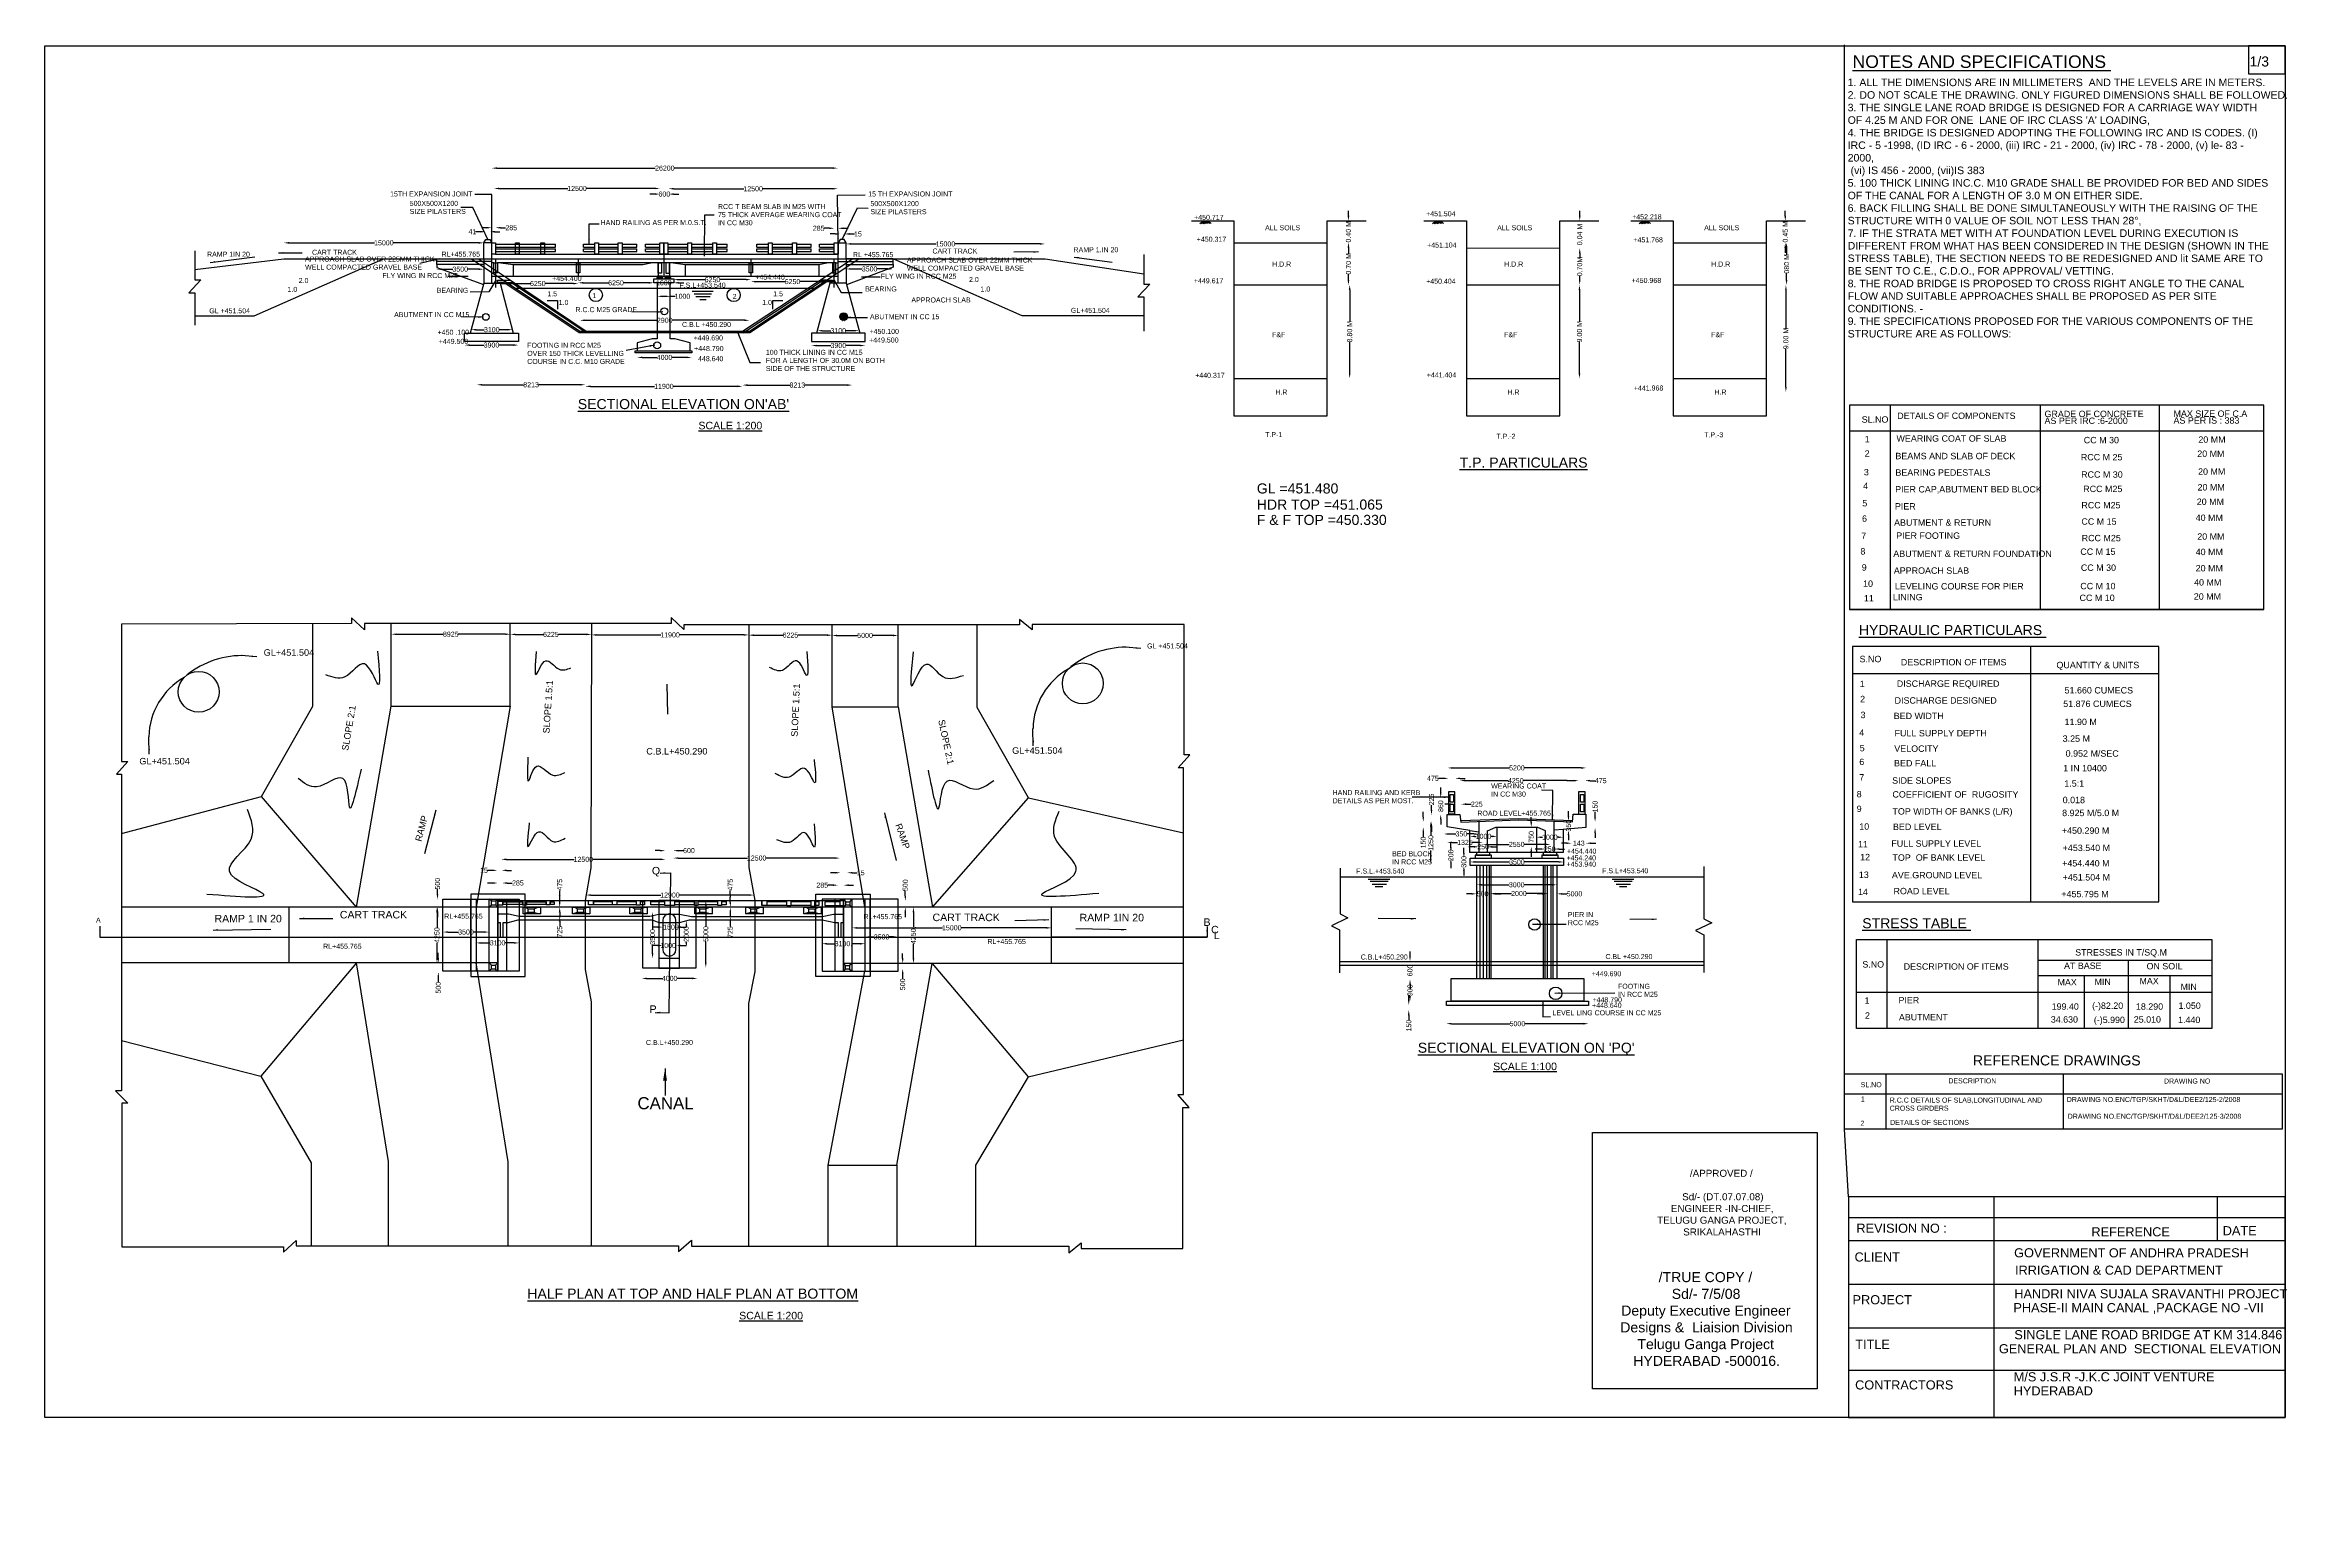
# Model space of a CAD drawing. Header units: millimetres. Extents: x -53221287 to -53198972, y 22125063 to 22139771.
import ezdxf

# ---------------------------------------------------------------- set-up
doc = ezdxf.new("R2010")
doc.units = ezdxf.units.MM
doc.header["$MEASUREMENT"] = 0
for name, color, linetype in [('DIMENSION', 7, 'Continuous'), ('DRAWING', 2, 'Continuous'), ('TEXT', 7, 'Continuous')]:
    doc.layers.add(name, color=color, linetype=linetype)
doc.styles.get("Standard").update_dxf_attribs({"font": 'arial.ttf', "height": 50})
doc.dimstyles.get("Standard").update_dxf_attribs({"dimtxt": 50, "dimasz": 50, "dimexe": 0.18, "dimexo": 0.0625, "dimgap": 0.09, "dimtad": 0, "dimdec": 0, "dimzin": 0, "dimdsep": 46, "dimtxsty": 'Standard', "dimcen": 0.09, "dimse1": 1, "dimse2": 1, "dimadec": 0, "dimazin": 0, "dimtfac": 1, "dimtdec": 0, "dimtofl": 0, "dimtmove": 0, "dimatfit": 3, "dimfxl": 1, "dimtolj": 1, "dimtzin": 0, "dimarcsym": 0})

# ---------------------------------------------------------------- blocks, each defined once
blk = doc.blocks.new('*D54')
at = {"layer": 'Defpoints', "color": 0, "transparency": 16777216}
for p in [(-53213397, 22138544), (-53216837, 22137801), (-53213397, 22137801)]:
    blk.add_point(p, dxfattribs=at)
at = {"layer": 'DIMENSION', "color": 0, "lineweight": -2, "transparency": 16777216}
for p, q in [((-53216787, 22138544), (-53215212, 22138544)), ((-53213447, 22138544), (-53215023, 22138544))]:
    blk.add_line(p, q, dxfattribs=at)
at = {"layer": 'DIMENSION', "color": 0, "transparency": 16777216}
for points in [[(-53216787, 22138553), (-53216787, 22138536), (-53216837, 22138544)], [(-53213447, 22138553), (-53213447, 22138536), (-53213397, 22138544)]]:
    blk.add_solid(points, dxfattribs=at)
at = {"layer": 'DIMENSION', "color": 0, "transparency": 16777216, "insert": (-53215117, 22138544), "char_height": 50, "attachment_point": 5}
blk.add_mtext('\\A1;26200', dxfattribs=at)
blk = doc.blocks.new('*D55')
at = {"layer": 'Defpoints', "color": 0, "transparency": 16777216}
for p in [(-53215079, 22138339), (-53215079, 22138277), (-53213397, 22138277)]:
    blk.add_point(p, dxfattribs=at)
at = {"layer": 'DIMENSION', "color": 0, "lineweight": -2, "transparency": 16777216}
for p, q in [((-53215029, 22138339), (-53214330, 22138339)), ((-53213447, 22138339), (-53214147, 22138339))]:
    blk.add_line(p, q, dxfattribs=at)
at = {"layer": 'DIMENSION', "color": 0, "transparency": 16777216}
for points in [[(-53215029, 22138348), (-53215029, 22138331), (-53215079, 22138339)], [(-53213447, 22138348), (-53213447, 22138331), (-53213397, 22138339)]]:
    blk.add_solid(points, dxfattribs=at)
at = {"layer": 'DIMENSION', "color": 0, "transparency": 16777216, "insert": (-53214238, 22138339), "char_height": 50, "attachment_point": 5}
blk.add_mtext('\\A1;12500', dxfattribs=at)
blk = doc.blocks.new('*D56')
at = {"layer": 'Defpoints', "color": 0, "transparency": 16777216}
for p in [(-53215166, 22138339), (-53215166, 22138286), (-53215079, 22138339)]:
    blk.add_point(p, dxfattribs=at)
at = {"layer": 'DIMENSION', "color": 0, "lineweight": -2, "transparency": 16777216}
for p, q in [((-53215216, 22138286), (-53215266, 22138286)), ((-53215029, 22138286), (-53214979, 22138286))]:
    blk.add_line(p, q, dxfattribs=at)
at = {"layer": 'DIMENSION', "color": 0, "transparency": 16777216}
for points in [[(-53215216, 22138294), (-53215216, 22138278), (-53215166, 22138286)], [(-53215029, 22138294), (-53215029, 22138278), (-53215079, 22138286)]]:
    blk.add_solid(points, dxfattribs=at)
at = {"layer": 'DIMENSION', "color": 0, "transparency": 16777216, "insert": (-53215122, 22138286), "char_height": 50, "attachment_point": 5}
blk.add_mtext('\\A1;600', dxfattribs=at)
blk = doc.blocks.new('*D57')
at = {"layer": 'Defpoints', "color": 0, "transparency": 16777216}
for p in [(-53216817, 22138342), (-53216817, 22138339), (-53215166, 22138339)]:
    blk.add_point(p, dxfattribs=at)
at = {"layer": 'DIMENSION', "color": 0, "lineweight": -2, "transparency": 16777216}
for p, q in [((-53216767, 22138342), (-53216083, 22138342)), ((-53215216, 22138342), (-53215900, 22138342))]:
    blk.add_line(p, q, dxfattribs=at)
at = {"layer": 'DIMENSION', "color": 0, "transparency": 16777216}
for points in [[(-53216767, 22138350), (-53216767, 22138334), (-53216817, 22138342)], [(-53215216, 22138350), (-53215216, 22138334), (-53215166, 22138342)]]:
    blk.add_solid(points, dxfattribs=at)
at = {"layer": 'DIMENSION', "color": 0, "transparency": 16777216, "insert": (-53215991, 22138342), "char_height": 50, "attachment_point": 5}
blk.add_mtext('\\A1;12500', dxfattribs=at)
blk = doc.blocks.new('*D58')
at = {"layer": 'Defpoints', "color": 0, "transparency": 16777216}
for p in [(-53216840, 22137801), (-53216801, 22137951), (-53216801, 22137801)]:
    blk.add_point(p, dxfattribs=at)
at = {"layer": 'DIMENSION', "color": 0, "lineweight": -2, "transparency": 16777216}
for p, q in [((-53216890, 22137951), (-53216940, 22137951)), ((-53216751, 22137951), (-53216701, 22137951))]:
    blk.add_line(p, q, dxfattribs=at)
at = {"layer": 'DIMENSION', "color": 0, "transparency": 16777216}
for points in [[(-53216890, 22137960), (-53216890, 22137943), (-53216840, 22137951)], [(-53216751, 22137960), (-53216751, 22137943), (-53216801, 22137951)]]:
    blk.add_solid(points, dxfattribs=at)
at = {"layer": 'DIMENSION', "color": 0, "transparency": 16777216, "insert": (-53216645, 22137951), "char_height": 50, "attachment_point": 5}
blk.add_mtext('\\A1;285', dxfattribs=at)
blk = doc.blocks.new('*D59')
at = {"layer": 'Defpoints', "color": 0, "transparency": 16777216}
for p in [(-53216900, 22137912), (-53216900, 22137835), (-53216858, 22137835)]:
    blk.add_point(p, dxfattribs=at)
at = {"layer": 'DIMENSION', "color": 0, "lineweight": -2, "transparency": 16777216}
for p, q in [((-53216950, 22137912), (-53217000, 22137912)), ((-53216808, 22137912), (-53216758, 22137912))]:
    blk.add_line(p, q, dxfattribs=at)
at = {"layer": 'DIMENSION', "color": 0, "transparency": 16777216}
for points in [[(-53216950, 22137920), (-53216950, 22137903), (-53216900, 22137912)], [(-53216808, 22137920), (-53216808, 22137903), (-53216858, 22137912)]]:
    blk.add_solid(points, dxfattribs=at)
at = {"layer": 'DIMENSION', "color": 0, "transparency": 16777216, "insert": (-53217032, 22137912), "char_height": 50, "attachment_point": 5}
blk.add_mtext('\\A1;41', dxfattribs=at)
blk = doc.blocks.new('*D60')
at = {"layer": 'Defpoints', "color": 0, "transparency": 16777216}
for p in [(-53217387, 22137557), (-53216919, 22137543), (-53216919, 22137539)]:
    blk.add_point(p, dxfattribs=at)
at = {"layer": 'DIMENSION', "color": 0, "lineweight": -2, "transparency": 16777216}
for p, q in [((-53217337, 22137539), (-53217228, 22137539)), ((-53216969, 22137539), (-53217078, 22137539))]:
    blk.add_line(p, q, dxfattribs=at)
at = {"layer": 'DIMENSION', "color": 0, "transparency": 16777216}
for points in [[(-53217337, 22137547), (-53217337, 22137530), (-53217387, 22137539)], [(-53216969, 22137547), (-53216969, 22137530), (-53216919, 22137539)]]:
    blk.add_solid(points, dxfattribs=at)
at = {"layer": 'DIMENSION', "color": 0, "transparency": 16777216, "insert": (-53217153, 22137539), "char_height": 50, "attachment_point": 5}
blk.add_mtext('\\A1;3500', dxfattribs=at)
blk = doc.blocks.new('*D61')
at = {"layer": 'Defpoints', "color": 0, "transparency": 16777216}
for p in [(-53216919, 22137801), (-53218908, 22137641), (-53216919, 22137641)]:
    blk.add_point(p, dxfattribs=at)
at = {"layer": 'DIMENSION', "color": 0, "lineweight": -2, "transparency": 16777216}
for p, q in [((-53218858, 22137801), (-53218005, 22137801)), ((-53216969, 22137801), (-53217822, 22137801))]:
    blk.add_line(p, q, dxfattribs=at)
at = {"layer": 'DIMENSION', "color": 0, "transparency": 16777216}
for points in [[(-53218858, 22137809), (-53218858, 22137792), (-53218908, 22137801)], [(-53216969, 22137809), (-53216969, 22137792), (-53216919, 22137801)]]:
    blk.add_solid(points, dxfattribs=at)
at = {"layer": 'DIMENSION', "color": 0, "transparency": 16777216, "insert": (-53217913, 22137801), "char_height": 50, "attachment_point": 5}
blk.add_mtext('\\A1;15000', dxfattribs=at)
blk = doc.blocks.new('*D62')
at = {"layer": 'Defpoints', "color": 0, "transparency": 16777216}
for p in [(-53217044, 22136939), (-53216634, 22136937), (-53216634, 22136936)]:
    blk.add_point(p, dxfattribs=at)
at = {"layer": 'DIMENSION', "color": 0, "lineweight": -2, "transparency": 16777216}
for p, q in [((-53216994, 22136937), (-53216914, 22136937)), ((-53216684, 22136937), (-53216765, 22136937))]:
    blk.add_line(p, q, dxfattribs=at)
at = {"layer": 'DIMENSION', "color": 0, "transparency": 16777216}
for points in [[(-53216994, 22136945), (-53216994, 22136928), (-53217044, 22136937)], [(-53216684, 22136945), (-53216684, 22136928), (-53216634, 22136937)]]:
    blk.add_solid(points, dxfattribs=at)
at = {"layer": 'DIMENSION', "color": 0, "transparency": 16777216, "insert": (-53216839, 22136937), "char_height": 50, "attachment_point": 5}
blk.add_mtext('\\A1;3100', dxfattribs=at)
blk = doc.blocks.new('*D63')
at = {"layer": 'Defpoints', "color": 0, "transparency": 16777216}
for p in [(-53217110, 22136819), (-53217110, 22136784), (-53216574, 22136819)]:
    blk.add_point(p, dxfattribs=at)
at = {"layer": 'DIMENSION', "color": 0, "lineweight": -2, "transparency": 16777216}
for p, q in [((-53217060, 22136784), (-53216916, 22136784)), ((-53216624, 22136784), (-53216767, 22136784))]:
    blk.add_line(p, q, dxfattribs=at)
at = {"layer": 'DIMENSION', "color": 0, "transparency": 16777216}
for points in [[(-53217060, 22136792), (-53217060, 22136775), (-53217110, 22136784)], [(-53216624, 22136792), (-53216624, 22136775), (-53216574, 22136784)]]:
    blk.add_solid(points, dxfattribs=at)
at = {"layer": 'DIMENSION', "color": 0, "transparency": 16777216, "insert": (-53216842, 22136784), "char_height": 50, "attachment_point": 5}
blk.add_mtext('\\A1;3900', dxfattribs=at)
blk = doc.blocks.new('*D64')
at = {"layer": 'Defpoints', "color": 0, "transparency": 16777216}
for p in [(-53216783, 22137408), (-53215979, 22137408), (-53215979, 22137396)]:
    blk.add_point(p, dxfattribs=at)
at = {"layer": 'DIMENSION', "color": 0, "lineweight": -2, "transparency": 16777216}
for p, q in [((-53216733, 22137396), (-53216455, 22137396)), ((-53216029, 22137396), (-53216306, 22137396))]:
    blk.add_line(p, q, dxfattribs=at)
at = {"layer": 'DIMENSION', "color": 0, "transparency": 16777216}
for points in [[(-53216733, 22137404), (-53216733, 22137387), (-53216783, 22137396)], [(-53216029, 22137404), (-53216029, 22137387), (-53215979, 22137396)]]:
    blk.add_solid(points, dxfattribs=at)
at = {"layer": 'DIMENSION', "color": 0, "transparency": 16777216, "insert": (-53216381, 22137396), "char_height": 50, "attachment_point": 5}
blk.add_mtext('\\A1;6250', dxfattribs=at)
blk = doc.blocks.new('*D65')
at = {"layer": 'Defpoints', "color": 0, "transparency": 16777216}
for p in [(-53215979, 22137396), (-53215227, 22137413), (-53215227, 22137403)]:
    blk.add_point(p, dxfattribs=at)
at = {"layer": 'DIMENSION', "color": 0, "lineweight": -2, "transparency": 16777216}
for p, q in [((-53215929, 22137403), (-53215678, 22137403)), ((-53215277, 22137403), (-53215528, 22137403))]:
    blk.add_line(p, q, dxfattribs=at)
at = {"layer": 'DIMENSION', "color": 0, "transparency": 16777216}
for points in [[(-53215929, 22137412), (-53215929, 22137395), (-53215979, 22137403)], [(-53215277, 22137412), (-53215277, 22137395), (-53215227, 22137403)]]:
    blk.add_solid(points, dxfattribs=at)
at = {"layer": 'DIMENSION', "color": 0, "transparency": 16777216, "insert": (-53215603, 22137403), "char_height": 50, "attachment_point": 5}
blk.add_mtext('\\A1;6250', dxfattribs=at)
blk = doc.blocks.new('*D66')
at = {"layer": 'Defpoints', "color": 0, "transparency": 16777216}
for p in [(-53215227, 22137403), (-53215028, 22137403), (-53215028, 22137403)]:
    blk.add_point(p, dxfattribs=at)
at = {"layer": 'DIMENSION', "color": 0, "lineweight": -2, "transparency": 16777216}
for p, q in [((-53215277, 22137403), (-53215327, 22137403)), ((-53214978, 22137403), (-53214928, 22137403))]:
    blk.add_line(p, q, dxfattribs=at)
at = {"layer": 'DIMENSION', "color": 0, "transparency": 16777216}
for points in [[(-53215277, 22137412), (-53215277, 22137395), (-53215227, 22137403)], [(-53214978, 22137412), (-53214978, 22137395), (-53215028, 22137403)]]:
    blk.add_solid(points, dxfattribs=at)
at = {"layer": 'DIMENSION', "color": 0, "transparency": 16777216, "insert": (-53215127, 22137403), "char_height": 50, "attachment_point": 5}
blk.add_mtext('\\A1;1600', dxfattribs=at)
blk = doc.blocks.new('*D67')
at = {"layer": 'Defpoints', "color": 0, "transparency": 16777216}
for p in [(-53215028, 22137443), (-53214259, 22137443), (-53214259, 22137435)]:
    blk.add_point(p, dxfattribs=at)
at = {"layer": 'DIMENSION', "color": 0, "lineweight": -2, "transparency": 16777216}
for p, q in [((-53214978, 22137435), (-53214718, 22137435)), ((-53214309, 22137435), (-53214569, 22137435))]:
    blk.add_line(p, q, dxfattribs=at)
at = {"layer": 'DIMENSION', "color": 0, "transparency": 16777216}
for points in [[(-53214978, 22137443), (-53214978, 22137427), (-53215028, 22137435)], [(-53214309, 22137443), (-53214309, 22137427), (-53214259, 22137435)]]:
    blk.add_solid(points, dxfattribs=at)
at = {"layer": 'DIMENSION', "color": 0, "transparency": 16777216, "insert": (-53214643, 22137435), "char_height": 50, "attachment_point": 5}
blk.add_mtext('\\A1;6250', dxfattribs=at)
blk = doc.blocks.new('*D68')
at = {"layer": 'Defpoints', "color": 0, "transparency": 16777216}
for p in [(-53214260, 22137405), (-53213432, 22137415), (-53213432, 22137405)]:
    blk.add_point(p, dxfattribs=at)
at = {"layer": 'DIMENSION', "color": 0, "lineweight": -2, "transparency": 16777216}
for p, q in [((-53214210, 22137415), (-53213921, 22137415)), ((-53213482, 22137415), (-53213771, 22137415))]:
    blk.add_line(p, q, dxfattribs=at)
at = {"layer": 'DIMENSION', "color": 0, "transparency": 16777216}
for points in [[(-53214210, 22137423), (-53214210, 22137406), (-53214260, 22137415)], [(-53213482, 22137423), (-53213482, 22137406), (-53213432, 22137415)]]:
    blk.add_solid(points, dxfattribs=at)
at = {"layer": 'DIMENSION', "color": 0, "transparency": 16777216, "insert": (-53213846, 22137415), "char_height": 50, "attachment_point": 5}
blk.add_mtext('\\A1;6250', dxfattribs=at)
blk = doc.blocks.new('*D69')
at = {"layer": 'Defpoints', "color": 0, "transparency": 16777216}
for p in [(-53213313, 22137538), (-53212846, 22137541), (-53212846, 22137538)]:
    blk.add_point(p, dxfattribs=at)
at = {"layer": 'DIMENSION', "color": 0, "lineweight": -2, "transparency": 16777216}
for p, q in [((-53213263, 22137541), (-53213154, 22137541)), ((-53212896, 22137541), (-53213005, 22137541))]:
    blk.add_line(p, q, dxfattribs=at)
at = {"layer": 'DIMENSION', "color": 0, "transparency": 16777216}
for points in [[(-53213263, 22137549), (-53213263, 22137533), (-53213313, 22137541)], [(-53212896, 22137549), (-53212896, 22137533), (-53212846, 22137541)]]:
    blk.add_solid(points, dxfattribs=at)
at = {"layer": 'DIMENSION', "color": 0, "transparency": 16777216, "insert": (-53213079, 22137541), "char_height": 50, "attachment_point": 5}
blk.add_mtext('\\A1;3500', dxfattribs=at)
blk = doc.blocks.new('*D70')
at = {"layer": 'Defpoints', "color": 0, "transparency": 16777216}
for p in [(-53213599, 22136932), (-53213184, 22136927), (-53213184, 22136927)]:
    blk.add_point(p, dxfattribs=at)
at = {"layer": 'DIMENSION', "color": 0, "lineweight": -2, "transparency": 16777216}
for p, q in [((-53213549, 22136927), (-53213466, 22136927)), ((-53213234, 22136927), (-53213317, 22136927))]:
    blk.add_line(p, q, dxfattribs=at)
at = {"layer": 'DIMENSION', "color": 0, "transparency": 16777216}
for points in [[(-53213549, 22136935), (-53213549, 22136919), (-53213599, 22136927)], [(-53213234, 22136935), (-53213234, 22136919), (-53213184, 22136927)]]:
    blk.add_solid(points, dxfattribs=at)
at = {"layer": 'DIMENSION', "color": 0, "transparency": 16777216, "insert": (-53213391, 22136927), "char_height": 50, "attachment_point": 5}
blk.add_mtext('\\A1;3100', dxfattribs=at)
blk = doc.blocks.new('*D71')
at = {"layer": 'Defpoints', "color": 0, "transparency": 16777216}
for p in [(-53213658, 22136819), (-53213122, 22136819), (-53213122, 22136779)]:
    blk.add_point(p, dxfattribs=at)
at = {"layer": 'DIMENSION', "color": 0, "lineweight": -2, "transparency": 16777216}
for p, q in [((-53213608, 22136779), (-53213464, 22136779)), ((-53213172, 22136779), (-53213315, 22136779))]:
    blk.add_line(p, q, dxfattribs=at)
at = {"layer": 'DIMENSION', "color": 0, "transparency": 16777216}
for points in [[(-53213608, 22136787), (-53213608, 22136771), (-53213658, 22136779)], [(-53213172, 22136787), (-53213172, 22136771), (-53213122, 22136779)]]:
    blk.add_solid(points, dxfattribs=at)
at = {"layer": 'DIMENSION', "color": 0, "transparency": 16777216, "insert": (-53213390, 22136779), "char_height": 50, "attachment_point": 5}
blk.add_mtext('\\A1;3900', dxfattribs=at)
blk = doc.blocks.new('*D72')
at = {"layer": 'Defpoints', "color": 0, "transparency": 16777216}
for p in [(-53215392, 22136727), (-53214849, 22136707), (-53214849, 22136661)]:
    blk.add_point(p, dxfattribs=at)
at = {"layer": 'DIMENSION', "color": 0, "lineweight": -2, "transparency": 16777216}
for p, q in [((-53215342, 22136661), (-53215196, 22136661)), ((-53214899, 22136661), (-53215045, 22136661))]:
    blk.add_line(p, q, dxfattribs=at)
at = {"layer": 'DIMENSION', "color": 0, "transparency": 16777216}
for points in [[(-53215342, 22136669), (-53215342, 22136653), (-53215392, 22136661)], [(-53214899, 22136669), (-53214899, 22136653), (-53214849, 22136661)]]:
    blk.add_solid(points, dxfattribs=at)
at = {"layer": 'DIMENSION', "color": 0, "transparency": 16777216, "insert": (-53215120, 22136661), "char_height": 50, "attachment_point": 5}
blk.add_mtext('\\A1;4000', dxfattribs=at)
blk = doc.blocks.new('*D73')
at = {"layer": 'Defpoints', "color": 0, "transparency": 16777216}
for p in [(-53215962, 22136922), (-53214274, 22137030), (-53214274, 22136922)]:
    blk.add_point(p, dxfattribs=at)
at = {"layer": 'DIMENSION', "color": 0, "lineweight": -2, "transparency": 16777216}
for p, q in [((-53215912, 22137030), (-53215193, 22137030)), ((-53214324, 22137030), (-53215043, 22137030))]:
    blk.add_line(p, q, dxfattribs=at)
at = {"layer": 'DIMENSION', "color": 0, "transparency": 16777216}
for points in [[(-53215912, 22137039), (-53215912, 22137022), (-53215962, 22137030)], [(-53214324, 22137039), (-53214324, 22137022), (-53214274, 22137030)]]:
    blk.add_solid(points, dxfattribs=at)
at = {"layer": 'DIMENSION', "color": 0, "transparency": 16777216, "insert": (-53215118, 22137030), "char_height": 50, "attachment_point": 5}
blk.add_mtext('\\A1;2900', dxfattribs=at)
blk = doc.blocks.new('*D74')
at = {"layer": 'Defpoints', "color": 0, "transparency": 16777216}
for p in [(-53215192, 22137276), (-53215063, 22137269), (-53215063, 22137269)]:
    blk.add_point(p, dxfattribs=at)
at = {"layer": 'DIMENSION', "color": 0, "lineweight": -2, "transparency": 16777216}
for p, q in [((-53215142, 22137269), (-53215113, 22137269)), ((-53215063, 22137269), (-53215013, 22137269))]:
    blk.add_line(p, q, dxfattribs=at)
at = {"layer": 'DIMENSION', "color": 0, "transparency": 16777216}
for points in [[(-53215142, 22137277), (-53215142, 22137260), (-53215192, 22137269)], [(-53215113, 22137277), (-53215113, 22137260), (-53215063, 22137269)]]:
    blk.add_solid(points, dxfattribs=at)
at = {"layer": 'DIMENSION', "color": 0, "transparency": 16777216, "insert": (-53214941, 22137269), "char_height": 50, "attachment_point": 5}
blk.add_mtext('\\A1;1000', dxfattribs=at)
blk = doc.blocks.new('*D75')
at = {"layer": 'Defpoints', "color": 0, "transparency": 16777216}
for p in [(-53214344, 22136396), (-53213253, 22136396), (-53213253, 22136386)]:
    blk.add_point(p, dxfattribs=at)
at = {"layer": 'DIMENSION', "color": 0, "lineweight": -2, "transparency": 16777216}
for p, q in [((-53214294, 22136386), (-53213873, 22136386)), ((-53213303, 22136386), (-53213723, 22136386))]:
    blk.add_line(p, q, dxfattribs=at)
at = {"layer": 'DIMENSION', "color": 0, "transparency": 16777216}
for points in [[(-53214294, 22136394), (-53214294, 22136377), (-53214344, 22136386)], [(-53213303, 22136394), (-53213303, 22136377), (-53213253, 22136386)]]:
    blk.add_solid(points, dxfattribs=at)
at = {"layer": 'DIMENSION', "color": 0, "transparency": 16777216, "insert": (-53213798, 22136386), "char_height": 50, "attachment_point": 5}
blk.add_mtext('\\A1;8213', dxfattribs=at)
blk = doc.blocks.new('*D76')
at = {"layer": 'Defpoints', "color": 0, "transparency": 16777216}
for p in [(-53215908, 22136386), (-53215908, 22136373), (-53214344, 22136386)]:
    blk.add_point(p, dxfattribs=at)
at = {"layer": 'DIMENSION', "color": 0, "lineweight": -2, "transparency": 16777216}
for p, q in [((-53215858, 22136373), (-53215218, 22136373)), ((-53214394, 22136373), (-53215034, 22136373))]:
    blk.add_line(p, q, dxfattribs=at)
at = {"layer": 'DIMENSION', "color": 0, "transparency": 16777216}
for points in [[(-53215858, 22136382), (-53215858, 22136365), (-53215908, 22136373)], [(-53214394, 22136382), (-53214394, 22136365), (-53214344, 22136373)]]:
    blk.add_solid(points, dxfattribs=at)
at = {"layer": 'DIMENSION', "color": 0, "transparency": 16777216, "insert": (-53215126, 22136373), "char_height": 50, "attachment_point": 5}
blk.add_mtext('\\A1;11900', dxfattribs=at)
blk = doc.blocks.new('*D77')
at = {"layer": 'Defpoints', "color": 0, "transparency": 16777216}
for p in [(-53216987, 22136389), (-53216987, 22136373), (-53215908, 22136373)]:
    blk.add_point(p, dxfattribs=at)
at = {"layer": 'DIMENSION', "color": 0, "lineweight": -2, "transparency": 16777216}
for p, q in [((-53216937, 22136389), (-53216522, 22136389)), ((-53215958, 22136389), (-53216373, 22136389))]:
    blk.add_line(p, q, dxfattribs=at)
at = {"layer": 'DIMENSION', "color": 0, "transparency": 16777216}
for points in [[(-53216937, 22136397), (-53216937, 22136381), (-53216987, 22136389)], [(-53215958, 22136397), (-53215958, 22136381), (-53215908, 22136389)]]:
    blk.add_solid(points, dxfattribs=at)
at = {"layer": 'DIMENSION', "color": 0, "transparency": 16777216, "insert": (-53216448, 22136389), "char_height": 50, "attachment_point": 5}
blk.add_mtext('\\A1;8213', dxfattribs=at)
blk = doc.blocks.new('*D78')
at = {"layer": 'Defpoints', "color": 0, "transparency": 16777216}
for p in [(-53213313, 22137801), (-53211334, 22137801), (-53211334, 22137790)]:
    blk.add_point(p, dxfattribs=at)
at = {"layer": 'DIMENSION', "color": 0, "lineweight": -2, "transparency": 16777216}
for p, q in [((-53213263, 22137790), (-53212415, 22137790)), ((-53211384, 22137790), (-53212232, 22137790))]:
    blk.add_line(p, q, dxfattribs=at)
at = {"layer": 'DIMENSION', "color": 0, "transparency": 16777216}
for points in [[(-53213263, 22137799), (-53213263, 22137782), (-53213313, 22137790)], [(-53211384, 22137799), (-53211384, 22137782), (-53211334, 22137790)]]:
    blk.add_solid(points, dxfattribs=at)
at = {"layer": 'DIMENSION', "color": 0, "transparency": 16777216, "insert": (-53212324, 22137790), "char_height": 50, "attachment_point": 5}
blk.add_mtext('\\A1;15000', dxfattribs=at)
blk = doc.blocks.new('*D79')
at = {"layer": 'Defpoints', "color": 0, "transparency": 16777216}
for p in [(-53213373, 22137835), (-53213329, 22137889), (-53213329, 22137830)]:
    blk.add_point(p, dxfattribs=at)
at = {"layer": 'DIMENSION', "color": 0, "lineweight": -2, "transparency": 16777216}
for p, q in [((-53213423, 22137889), (-53213473, 22137889)), ((-53213279, 22137889), (-53213229, 22137889))]:
    blk.add_line(p, q, dxfattribs=at)
at = {"layer": 'DIMENSION', "color": 0, "transparency": 16777216}
for points in [[(-53213423, 22137898), (-53213423, 22137881), (-53213373, 22137889)], [(-53213279, 22137898), (-53213279, 22137881), (-53213329, 22137889)]]:
    blk.add_solid(points, dxfattribs=at)
at = {"layer": 'DIMENSION', "color": 0, "transparency": 16777216, "insert": (-53213195, 22137889), "char_height": 50, "attachment_point": 5}
blk.add_mtext('\\A1;15', dxfattribs=at)
blk = doc.blocks.new('*D80')
at = {"layer": 'Defpoints', "color": 0, "transparency": 16777216}
for p in [(-53213430, 22137946), (-53213430, 22137801), (-53213392, 22137801)]:
    blk.add_point(p, dxfattribs=at)
at = {"layer": 'DIMENSION', "color": 0, "lineweight": -2, "transparency": 16777216}
for p, q in [((-53213480, 22137946), (-53213530, 22137946)), ((-53213342, 22137946), (-53213292, 22137946))]:
    blk.add_line(p, q, dxfattribs=at)
at = {"layer": 'DIMENSION', "color": 0, "transparency": 16777216}
for points in [[(-53213480, 22137954), (-53213480, 22137937), (-53213430, 22137946)], [(-53213342, 22137954), (-53213342, 22137937), (-53213392, 22137946)]]:
    blk.add_solid(points, dxfattribs=at)
at = {"layer": 'DIMENSION', "color": 0, "transparency": 16777216, "insert": (-53213586, 22137946), "char_height": 50, "attachment_point": 5}
blk.add_mtext('\\A1;285', dxfattribs=at)
blk = doc.blocks.new('*D81')
at = {"layer": 'Defpoints', "color": 0, "transparency": 16777216}
for p in [(-53208525, 22138020), (-53208314, 22138020), (-53208525, 22137803)]:
    blk.add_point(p, dxfattribs=at)
at = {"layer": 'DIMENSION', "color": 0, "lineweight": -2, "transparency": 16777216}
for p, q in [((-53208314, 22138070), (-53208314, 22138120)), ((-53208314, 22137753), (-53208314, 22137703))]:
    blk.add_line(p, q, dxfattribs=at)
at = {"layer": 'DIMENSION', "color": 0, "transparency": 16777216}
for points in [[(-53208322, 22138070), (-53208305, 22138070), (-53208314, 22138020)], [(-53208322, 22137753), (-53208305, 22137753), (-53208314, 22137803)]]:
    blk.add_solid(points, dxfattribs=at)
at = {"layer": 'DIMENSION', "color": 0, "transparency": 16777216, "insert": (-53208314, 22137911), "char_height": 50, "attachment_point": 5, "rotation": 90}
blk.add_mtext('\\A1;0.40 M', dxfattribs=at)
blk = doc.blocks.new('*D82')
at = {"layer": 'Defpoints', "color": 0, "transparency": 16777216}
for p in [(-53208525, 22137803), (-53208525, 22137382), (-53208313, 22137382)]:
    blk.add_point(p, dxfattribs=at)
at = {"layer": 'DIMENSION', "color": 0, "lineweight": -2, "transparency": 16777216}
for p, q in [((-53208313, 22137753), (-53208313, 22137695)), ((-53208313, 22137432), (-53208313, 22137489))]:
    blk.add_line(p, q, dxfattribs=at)
at = {"layer": 'DIMENSION', "color": 0, "transparency": 16777216}
for points in [[(-53208322, 22137753), (-53208305, 22137753), (-53208313, 22137803)], [(-53208322, 22137432), (-53208305, 22137432), (-53208313, 22137382)]]:
    blk.add_solid(points, dxfattribs=at)
at = {"layer": 'DIMENSION', "color": 0, "transparency": 16777216, "insert": (-53208313, 22137592), "char_height": 50, "attachment_point": 5, "rotation": 90}
blk.add_mtext('\\A1;0.70 M', dxfattribs=at)
blk = doc.blocks.new('*D83')
at = {"layer": 'Defpoints', "color": 0, "transparency": 16777216}
for p in [(-53208525, 22137382), (-53208525, 22136453), (-53208301, 22136453)]:
    blk.add_point(p, dxfattribs=at)
at = {"layer": 'DIMENSION', "color": 0, "lineweight": -2, "transparency": 16777216}
for p, q in [((-53208301, 22137332), (-53208301, 22137020)), ((-53208301, 22136503), (-53208301, 22136814))]:
    blk.add_line(p, q, dxfattribs=at)
at = {"layer": 'DIMENSION', "color": 0, "transparency": 16777216}
for points in [[(-53208310, 22137332), (-53208293, 22137332), (-53208301, 22137382)], [(-53208310, 22136503), (-53208293, 22136503), (-53208301, 22136453)]]:
    blk.add_solid(points, dxfattribs=at)
at = {"layer": 'DIMENSION', "color": 0, "transparency": 16777216, "insert": (-53208301, 22136917), "char_height": 50, "attachment_point": 5, "rotation": 90}
blk.add_mtext('\\A1;8.80 M', dxfattribs=at)
blk = doc.blocks.new('*D84')
at = {"layer": 'Defpoints', "color": 0, "transparency": 16777216}
for p in [(-53206211, 22138020), (-53206012, 22138020), (-53206211, 22137748)]:
    blk.add_point(p, dxfattribs=at)
at = {"layer": 'DIMENSION', "color": 0, "lineweight": -2, "transparency": 16777216}
for p, q in [((-53206012, 22138070), (-53206012, 22138120)), ((-53206012, 22137698), (-53206012, 22137648))]:
    blk.add_line(p, q, dxfattribs=at)
at = {"layer": 'DIMENSION', "color": 0, "transparency": 16777216}
for points in [[(-53206020, 22138070), (-53206003, 22138070), (-53206012, 22138020)], [(-53206020, 22137698), (-53206003, 22137698), (-53206012, 22137748)]]:
    blk.add_solid(points, dxfattribs=at)
at = {"layer": 'DIMENSION', "color": 0, "transparency": 16777216, "insert": (-53206012, 22137884), "char_height": 50, "attachment_point": 5, "rotation": 90}
blk.add_mtext('\\A1;0.04 M', dxfattribs=at)
blk = doc.blocks.new('*D85')
at = {"layer": 'Defpoints', "color": 0, "transparency": 16777216}
for p in [(-53206211, 22137748), (-53206211, 22137382), (-53206012, 22137382)]:
    blk.add_point(p, dxfattribs=at)
at = {"layer": 'DIMENSION', "color": 0, "lineweight": -2, "transparency": 16777216}
for p, q in [((-53206012, 22137698), (-53206012, 22137658)), ((-53206012, 22137432), (-53206012, 22137472))]:
    blk.add_line(p, q, dxfattribs=at)
at = {"layer": 'DIMENSION', "color": 0, "transparency": 16777216}
for points in [[(-53206020, 22137698), (-53206004, 22137698), (-53206012, 22137748)], [(-53206020, 22137432), (-53206004, 22137432), (-53206012, 22137382)]]:
    blk.add_solid(points, dxfattribs=at)
at = {"layer": 'DIMENSION', "color": 0, "transparency": 16777216, "insert": (-53206012, 22137565), "char_height": 50, "attachment_point": 5, "rotation": 90}
blk.add_mtext('\\A1;0.70M', dxfattribs=at)
blk = doc.blocks.new('*D86')
at = {"layer": 'Defpoints', "color": 0, "transparency": 16777216}
for p in [(-53206211, 22137382), (-53206211, 22136453), (-53206014, 22136453)]:
    blk.add_point(p, dxfattribs=at)
at = {"layer": 'DIMENSION', "color": 0, "lineweight": -2, "transparency": 16777216}
for p, q in [((-53206014, 22137332), (-53206014, 22137020)), ((-53206014, 22136503), (-53206014, 22136814))]:
    blk.add_line(p, q, dxfattribs=at)
at = {"layer": 'DIMENSION', "color": 0, "transparency": 16777216}
for points in [[(-53206023, 22137332), (-53206006, 22137332), (-53206014, 22137382)], [(-53206023, 22136503), (-53206006, 22136503), (-53206014, 22136453)]]:
    blk.add_solid(points, dxfattribs=at)
at = {"layer": 'DIMENSION', "color": 0, "transparency": 16777216, "insert": (-53206014, 22136917), "char_height": 50, "attachment_point": 5, "rotation": 90}
blk.add_mtext('\\A1;9.00 M', dxfattribs=at)
blk = doc.blocks.new('*D87')
at = {"layer": 'Defpoints', "color": 0, "transparency": 16777216}
for p in [(-53204154, 22138020), (-53203966, 22138020), (-53204154, 22137803)]:
    blk.add_point(p, dxfattribs=at)
at = {"layer": 'DIMENSION', "color": 0, "lineweight": -2, "transparency": 16777216}
for p, q in [((-53203966, 22138070), (-53203966, 22138120)), ((-53203966, 22137753), (-53203966, 22137703))]:
    blk.add_line(p, q, dxfattribs=at)
at = {"layer": 'DIMENSION', "color": 0, "transparency": 16777216}
for points in [[(-53203975, 22138070), (-53203958, 22138070), (-53203966, 22138020)], [(-53203975, 22137753), (-53203958, 22137753), (-53203966, 22137803)]]:
    blk.add_solid(points, dxfattribs=at)
at = {"layer": 'DIMENSION', "color": 0, "transparency": 16777216, "insert": (-53203966, 22137911), "char_height": 50, "attachment_point": 5, "rotation": 90}
blk.add_mtext('\\A1;0.45 M', dxfattribs=at)
blk = doc.blocks.new('*D88')
at = {"layer": 'Defpoints', "color": 0, "transparency": 16777216}
for p in [(-53204154, 22137803), (-53204154, 22137382), (-53203953, 22137382)]:
    blk.add_point(p, dxfattribs=at)
at = {"layer": 'DIMENSION', "color": 0, "lineweight": -2, "transparency": 16777216}
for p, q in [((-53203953, 22137753), (-53203953, 22137685)), ((-53203953, 22137432), (-53203953, 22137499))]:
    blk.add_line(p, q, dxfattribs=at)
at = {"layer": 'DIMENSION', "color": 0, "transparency": 16777216}
for points in [[(-53203962, 22137753), (-53203945, 22137753), (-53203953, 22137803)], [(-53203962, 22137432), (-53203945, 22137432), (-53203953, 22137382)]]:
    blk.add_solid(points, dxfattribs=at)
at = {"layer": 'DIMENSION', "color": 0, "transparency": 16777216, "insert": (-53203953, 22137592), "char_height": 50, "attachment_point": 5, "rotation": 90}
blk.add_mtext('\\A1;080 M', dxfattribs=at)
blk = doc.blocks.new('*D89')
at = {"layer": 'Defpoints', "color": 0, "transparency": 16777216}
for p in [(-53204154, 22137382), (-53204154, 22136317), (-53203960, 22136317)]:
    blk.add_point(p, dxfattribs=at)
at = {"layer": 'DIMENSION', "color": 0, "lineweight": -2, "transparency": 16777216}
for p, q in [((-53203960, 22137332), (-53203960, 22136952)), ((-53203960, 22136367), (-53203960, 22136747))]:
    blk.add_line(p, q, dxfattribs=at)
at = {"layer": 'DIMENSION', "color": 0, "transparency": 16777216}
for points in [[(-53203968, 22137332), (-53203952, 22137332), (-53203960, 22137382)], [(-53203968, 22136367), (-53203952, 22136367), (-53203960, 22136317)]]:
    blk.add_solid(points, dxfattribs=at)
at = {"layer": 'DIMENSION', "color": 0, "transparency": 16777216, "insert": (-53203960, 22136849), "char_height": 50, "attachment_point": 5, "rotation": 90}
blk.add_mtext('\\A1;9.00 M', dxfattribs=at)
blk = doc.blocks.new('*D90')
at = {"layer": 'Defpoints', "color": 0, "transparency": 16777216}
for p in [(-53207326, 22132581), (-53205948, 22132581), (-53205948, 22132577)]:
    blk.add_point(p, dxfattribs=at)
at = {"layer": 'DIMENSION', "color": 0, "lineweight": -2, "transparency": 16777216}
for p, q in [((-53207276, 22132577), (-53206712, 22132577)), ((-53205998, 22132577), (-53206562, 22132577))]:
    blk.add_line(p, q, dxfattribs=at)
at = {"layer": 'DIMENSION', "color": 0, "transparency": 16777216}
for points in [[(-53207276, 22132585), (-53207276, 22132568), (-53207326, 22132577)], [(-53205998, 22132585), (-53205998, 22132568), (-53205948, 22132577)]]:
    blk.add_solid(points, dxfattribs=at)
at = {"layer": 'DIMENSION', "color": 0, "transparency": 16777216, "insert": (-53206637, 22132577), "char_height": 50, "attachment_point": 5}
blk.add_mtext('\\A1;5200', dxfattribs=at)
blk = doc.blocks.new('*D91')
at = {"layer": 'Defpoints', "color": 0, "transparency": 16777216}
for p in [(-53207317, 22132473), (-53207253, 22132388), (-53207317, 22132339)]:
    blk.add_point(p, dxfattribs=at)
at = {"layer": 'DIMENSION', "color": 0, "lineweight": -2, "transparency": 16777216}
for p, q in [((-53207367, 22132473), (-53207417, 22132473)), ((-53207203, 22132473), (-53207153, 22132473))]:
    blk.add_line(p, q, dxfattribs=at)
at = {"layer": 'DIMENSION', "color": 0, "transparency": 16777216}
for points in [[(-53207367, 22132481), (-53207367, 22132465), (-53207317, 22132473)], [(-53207203, 22132481), (-53207203, 22132465), (-53207253, 22132473)]]:
    blk.add_solid(points, dxfattribs=at)
at = {"layer": 'DIMENSION', "color": 0, "transparency": 16777216, "insert": (-53207473, 22132473), "char_height": 50, "attachment_point": 5}
blk.add_mtext('\\A1;475', dxfattribs=at)
blk = doc.blocks.new('*D92')
at = {"layer": 'Defpoints', "color": 0, "transparency": 16777216}
for p in [(-53207253, 22132217), (-53207192, 22132217), (-53207192, 22132216)]:
    blk.add_point(p, dxfattribs=at)
at = {"layer": 'DIMENSION', "color": 0, "lineweight": -2, "transparency": 16777216}
for p, q in [((-53207303, 22132216), (-53207353, 22132216)), ((-53207142, 22132216), (-53207092, 22132216))]:
    blk.add_line(p, q, dxfattribs=at)
at = {"layer": 'DIMENSION', "color": 0, "transparency": 16777216}
for points in [[(-53207303, 22132225), (-53207303, 22132208), (-53207253, 22132216)], [(-53207142, 22132225), (-53207142, 22132208), (-53207192, 22132216)]]:
    blk.add_solid(points, dxfattribs=at)
at = {"layer": 'DIMENSION', "color": 0, "transparency": 16777216, "insert": (-53207036, 22132216), "char_height": 50, "attachment_point": 5}
blk.add_mtext('\\A1;225', dxfattribs=at)
blk = doc.blocks.new('*D93')
at = {"layer": 'Defpoints', "color": 0, "transparency": 16777216}
for p in [(-53207414, 22132281), (-53207395, 22132281), (-53207414, 22132114)]:
    blk.add_point(p, dxfattribs=at)
at = {"layer": 'DIMENSION', "color": 0, "lineweight": -2, "transparency": 16777216}
for p, q in [((-53207395, 22132331), (-53207395, 22132381)), ((-53207395, 22132064), (-53207395, 22132014))]:
    blk.add_line(p, q, dxfattribs=at)
at = {"layer": 'DIMENSION', "color": 0, "transparency": 16777216}
for points in [[(-53207404, 22132331), (-53207387, 22132331), (-53207395, 22132281)], [(-53207404, 22132064), (-53207387, 22132064), (-53207395, 22132114)]]:
    blk.add_solid(points, dxfattribs=at)
at = {"layer": 'DIMENSION', "color": 0, "transparency": 16777216, "insert": (-53207395, 22132197), "char_height": 50, "attachment_point": 5, "rotation": 90}
blk.add_mtext('\\A1;860', dxfattribs=at)
blk = doc.blocks.new('*D94')
at = {"layer": 'Defpoints', "color": 0, "transparency": 16777216}
for p in [(-53207487, 22132108), (-53207479, 22132108), (-53207479, 22132042)]:
    blk.add_point(p, dxfattribs=at)
at = {"layer": 'DIMENSION', "color": 0, "lineweight": -2, "transparency": 16777216}
for p, q in [((-53207487, 22132158), (-53207487, 22132208)), ((-53207487, 22131992), (-53207487, 22131942))]:
    blk.add_line(p, q, dxfattribs=at)
at = {"layer": 'DIMENSION', "color": 0, "transparency": 16777216}
for points in [[(-53207495, 22132158), (-53207479, 22132158), (-53207487, 22132108)], [(-53207495, 22131992), (-53207479, 22131992), (-53207487, 22132042)]]:
    blk.add_solid(points, dxfattribs=at)
at = {"layer": 'DIMENSION', "color": 0, "transparency": 16777216, "insert": (-53207487, 22132264), "char_height": 50, "attachment_point": 5, "rotation": 90}
blk.add_mtext('\\A1;225', dxfattribs=at)
blk = doc.blocks.new('*D95')
at = {"layer": 'Defpoints', "color": 0, "transparency": 16777216}
for p in [(-53207569, 22131988), (-53207361, 22132040), (-53207361, 22131988)]:
    blk.add_point(p, dxfattribs=at)
at = {"layer": 'DIMENSION', "color": 0, "lineweight": -2, "transparency": 16777216}
for p, q in [((-53207569, 22132090), (-53207569, 22132140)), ((-53207569, 22131938), (-53207569, 22131888))]:
    blk.add_line(p, q, dxfattribs=at)
at = {"layer": 'DIMENSION', "color": 0, "transparency": 16777216}
for points in [[(-53207577, 22132090), (-53207561, 22132090), (-53207569, 22132040)], [(-53207577, 22131938), (-53207561, 22131938), (-53207569, 22131988)]]:
    blk.add_solid(points, dxfattribs=at)
at = {"layer": 'DIMENSION', "color": 0, "transparency": 16777216, "insert": (-53207569, 22131835), "char_height": 50, "attachment_point": 5, "rotation": 90}
blk.add_mtext('\\A1;150', dxfattribs=at)
blk = doc.blocks.new('*D96')
at = {"layer": 'Defpoints', "color": 0, "transparency": 16777216}
for p in [(-53207487, 22132042), (-53207879, 22131617), (-53207494, 22131617)]:
    blk.add_point(p, dxfattribs=at)
at = {"layer": 'DIMENSION', "color": 0, "lineweight": -2, "transparency": 16777216}
for p, q in [((-53207494, 22131992), (-53207494, 22131902)), ((-53207494, 22131667), (-53207494, 22131757))]:
    blk.add_line(p, q, dxfattribs=at)
at = {"layer": 'DIMENSION', "color": 0, "transparency": 16777216}
for points in [[(-53207503, 22131992), (-53207486, 22131992), (-53207494, 22132042)], [(-53207503, 22131667), (-53207486, 22131667), (-53207494, 22131617)]]:
    blk.add_solid(points, dxfattribs=at)
at = {"layer": 'DIMENSION', "color": 0, "transparency": 16777216, "insert": (-53207494, 22131830), "char_height": 50, "attachment_point": 5, "rotation": 90}
blk.add_mtext('\\A1;1250', dxfattribs=at)
blk = doc.blocks.new('*D97')
at = {"layer": 'Defpoints', "color": 0, "transparency": 16777216}
for p in [(-53207165, 22131605), (-53207102, 22131681), (-53207102, 22131605)]:
    blk.add_point(p, dxfattribs=at)
at = {"layer": 'DIMENSION', "color": 0, "lineweight": -2, "transparency": 16777216}
for p, q in [((-53207165, 22131731), (-53207165, 22131781)), ((-53207165, 22131555), (-53207165, 22131505))]:
    blk.add_line(p, q, dxfattribs=at)
at = {"layer": 'DIMENSION', "color": 0, "transparency": 16777216}
for points in [[(-53207173, 22131731), (-53207156, 22131731), (-53207165, 22131681)], [(-53207173, 22131555), (-53207156, 22131555), (-53207165, 22131605)]]:
    blk.add_solid(points, dxfattribs=at)
at = {"layer": 'DIMENSION', "color": 0, "transparency": 16777216, "insert": (-53207165, 22131643), "char_height": 50, "attachment_point": 5, "rotation": 90}
blk.add_mtext('\\A1;300', dxfattribs=at)
blk = doc.blocks.new('*D98')
at = {"layer": 'Defpoints', "color": 0, "transparency": 16777216}
for p in [(-53207365, 22131942), (-53207015, 22131942), (-53207365, 22131920)]:
    blk.add_point(p, dxfattribs=at)
at = {"layer": 'DIMENSION', "color": 0, "lineweight": -2, "transparency": 16777216}
for p, q in [((-53207315, 22131920), (-53207245, 22131920)), ((-53207065, 22131920), (-53207135, 22131920))]:
    blk.add_line(p, q, dxfattribs=at)
at = {"layer": 'DIMENSION', "color": 0, "transparency": 16777216}
for points in [[(-53207315, 22131928), (-53207315, 22131911), (-53207365, 22131920)], [(-53207065, 22131928), (-53207065, 22131911), (-53207015, 22131920)]]:
    blk.add_solid(points, dxfattribs=at)
at = {"layer": 'DIMENSION', "color": 0, "transparency": 16777216, "insert": (-53207190, 22131920), "char_height": 50, "attachment_point": 5}
blk.add_mtext('\\A1;350', dxfattribs=at)
blk = doc.blocks.new('*D99')
at = {"layer": 'Defpoints', "color": 0, "transparency": 16777216}
for p in [(-53207294, 22131736), (-53207052, 22131736), (-53207052, 22131681)]:
    blk.add_point(p, dxfattribs=at)
at = {"layer": 'DIMENSION', "color": 0, "lineweight": -2, "transparency": 16777216}
for p, q in [((-53207294, 22131786), (-53207294, 22131836)), ((-53207294, 22131631), (-53207294, 22131581))]:
    blk.add_line(p, q, dxfattribs=at)
at = {"layer": 'DIMENSION', "color": 0, "transparency": 16777216}
for points in [[(-53207302, 22131786), (-53207286, 22131786), (-53207294, 22131736)], [(-53207302, 22131631), (-53207286, 22131631), (-53207294, 22131681)]]:
    blk.add_solid(points, dxfattribs=at)
at = {"layer": 'DIMENSION', "color": 0, "transparency": 16777216, "insert": (-53207294, 22131708), "char_height": 50, "attachment_point": 5, "rotation": 90}
blk.add_mtext('\\A1;200', dxfattribs=at)
blk = doc.blocks.new('*D100')
at = {"layer": 'Defpoints', "color": 0, "transparency": 16777216}
for p in [(-53207102, 22131643), (-53206172, 22131643), (-53206172, 22131641)]:
    blk.add_point(p, dxfattribs=at)
at = {"layer": 'DIMENSION', "color": 0, "lineweight": -2, "transparency": 16777216}
for p, q in [((-53207052, 22131641), (-53206712, 22131641)), ((-53206222, 22131641), (-53206562, 22131641))]:
    blk.add_line(p, q, dxfattribs=at)
at = {"layer": 'DIMENSION', "color": 0, "transparency": 16777216}
for points in [[(-53207052, 22131650), (-53207052, 22131633), (-53207102, 22131641)], [(-53206222, 22131650), (-53206222, 22131633), (-53206172, 22131641)]]:
    blk.add_solid(points, dxfattribs=at)
at = {"layer": 'DIMENSION', "color": 0, "transparency": 16777216, "insert": (-53206637, 22131641), "char_height": 50, "attachment_point": 5}
blk.add_mtext('\\A1;3500', dxfattribs=at)
blk = doc.blocks.new('*D101')
at = {"layer": 'Defpoints', "color": 0, "transparency": 16777216}
for p in [(-53207038, 22131414), (-53206239, 22131414), (-53206239, 22131414)]:
    blk.add_point(p, dxfattribs=at)
at = {"layer": 'DIMENSION', "color": 0, "lineweight": -2, "transparency": 16777216}
for p, q in [((-53206988, 22131414), (-53206713, 22131414)), ((-53206289, 22131414), (-53206564, 22131414))]:
    blk.add_line(p, q, dxfattribs=at)
at = {"layer": 'DIMENSION', "color": 0, "transparency": 16777216}
for points in [[(-53206988, 22131422), (-53206988, 22131406), (-53207038, 22131414)], [(-53206289, 22131422), (-53206289, 22131406), (-53206239, 22131414)]]:
    blk.add_solid(points, dxfattribs=at)
at = {"layer": 'DIMENSION', "color": 0, "transparency": 16777216, "insert": (-53206639, 22131414), "char_height": 50, "attachment_point": 5}
blk.add_mtext('\\A1;3000', dxfattribs=at)
blk = doc.blocks.new('*D102')
at = {"layer": 'Defpoints', "color": 0, "transparency": 16777216}
for p in [(-53207038, 22131334), (-53206898, 22131334), (-53206898, 22131324)]:
    blk.add_point(p, dxfattribs=at)
at = {"layer": 'DIMENSION', "color": 0, "lineweight": -2, "transparency": 16777216}
for p, q in [((-53207088, 22131324), (-53207138, 22131324)), ((-53206848, 22131324), (-53206798, 22131324))]:
    blk.add_line(p, q, dxfattribs=at)
at = {"layer": 'DIMENSION', "color": 0, "transparency": 16777216}
for points in [[(-53207088, 22131332), (-53207088, 22131316), (-53207038, 22131324)], [(-53206848, 22131332), (-53206848, 22131316), (-53206898, 22131324)]]:
    blk.add_solid(points, dxfattribs=at)
at = {"layer": 'DIMENSION', "color": 0, "transparency": 16777216, "insert": (-53206968, 22131324), "char_height": 50, "attachment_point": 5}
blk.add_mtext('\\A1;500.', dxfattribs=at)
blk = doc.blocks.new('*D103')
at = {"layer": 'Defpoints', "color": 0, "transparency": 16777216}
for p in [(-53206898, 22131324), (-53206336, 22131327), (-53206336, 22131324)]:
    blk.add_point(p, dxfattribs=at)
at = {"layer": 'DIMENSION', "color": 0, "lineweight": -2, "transparency": 16777216}
for p, q in [((-53206848, 22131327), (-53206692, 22131327)), ((-53206386, 22131327), (-53206542, 22131327))]:
    blk.add_line(p, q, dxfattribs=at)
at = {"layer": 'DIMENSION', "color": 0, "transparency": 16777216}
for points in [[(-53206848, 22131335), (-53206848, 22131319), (-53206898, 22131327)], [(-53206386, 22131335), (-53206386, 22131319), (-53206336, 22131327)]]:
    blk.add_solid(points, dxfattribs=at)
at = {"layer": 'DIMENSION', "color": 0, "transparency": 16777216, "insert": (-53206617, 22131327), "char_height": 50, "attachment_point": 5}
blk.add_mtext('\\A1;2000', dxfattribs=at)
blk = doc.blocks.new('*D104')
at = {"layer": 'Defpoints', "color": 0, "transparency": 16777216}
for p in [(-53206336, 22131324), (-53206239, 22131324), (-53206239, 22131324)]:
    blk.add_point(p, dxfattribs=at)
at = {"layer": 'DIMENSION', "color": 0, "lineweight": -2, "transparency": 16777216}
for p, q in [((-53206386, 22131324), (-53206436, 22131324)), ((-53206189, 22131324), (-53206139, 22131324))]:
    blk.add_line(p, q, dxfattribs=at)
at = {"layer": 'DIMENSION', "color": 0, "transparency": 16777216}
for points in [[(-53206386, 22131332), (-53206386, 22131316), (-53206336, 22131324)], [(-53206189, 22131332), (-53206189, 22131316), (-53206239, 22131324)]]:
    blk.add_solid(points, dxfattribs=at)
at = {"layer": 'DIMENSION', "color": 0, "transparency": 16777216, "insert": (-53206064, 22131324), "char_height": 50, "attachment_point": 5}
blk.add_mtext('\\A1;5000', dxfattribs=at)
blk = doc.blocks.new('*D105')
at = {"layer": 'Defpoints', "color": 0, "transparency": 16777216}
for p in [(-53207701, 22130651), (-53207699, 22130651), (-53207678, 22130473)]:
    blk.add_point(p, dxfattribs=at)
at = {"layer": 'DIMENSION', "color": 0, "lineweight": -2, "transparency": 16777216}
for p, q in [((-53207701, 22130701), (-53207701, 22130751)), ((-53207701, 22130423), (-53207701, 22130373))]:
    blk.add_line(p, q, dxfattribs=at)
at = {"layer": 'DIMENSION', "color": 0, "transparency": 16777216}
for points in [[(-53207709, 22130701), (-53207693, 22130701), (-53207701, 22130651)], [(-53207709, 22130423), (-53207693, 22130423), (-53207701, 22130473)]]:
    blk.add_solid(points, dxfattribs=at)
at = {"layer": 'DIMENSION', "color": 0, "transparency": 16777216, "insert": (-53207701, 22130562), "char_height": 50, "attachment_point": 5, "rotation": 90}
blk.add_mtext('\\A1;600', dxfattribs=at)
blk = doc.blocks.new('*D106')
at = {"layer": 'Defpoints', "color": 0, "transparency": 16777216}
for p in [(-53207713, 22130473), (-53207713, 22130256), (-53207701, 22130256)]:
    blk.add_point(p, dxfattribs=at)
at = {"layer": 'DIMENSION', "color": 0, "lineweight": -2, "transparency": 16777216}
for p, q in [((-53207701, 22130423), (-53207701, 22130420)), ((-53207701, 22130306), (-53207701, 22130309))]:
    blk.add_line(p, q, dxfattribs=at)
at = {"layer": 'DIMENSION', "color": 0, "transparency": 16777216}
for points in [[(-53207709, 22130423), (-53207692, 22130423), (-53207701, 22130473)], [(-53207709, 22130306), (-53207692, 22130306), (-53207701, 22130256)]]:
    blk.add_solid(points, dxfattribs=at)
at = {"layer": 'DIMENSION', "color": 0, "transparency": 16777216, "insert": (-53207701, 22130365), "char_height": 50, "attachment_point": 5, "rotation": 90}
blk.add_mtext('\\A1;900', dxfattribs=at)
blk = doc.blocks.new('*D107')
at = {"layer": 'Defpoints', "color": 0, "transparency": 16777216}
for p in [(-53207713, 22130167), (-53207708, 22130219), (-53207708, 22130167)]:
    blk.add_point(p, dxfattribs=at)
at = {"layer": 'DIMENSION', "color": 0, "lineweight": -2, "transparency": 16777216}
for p, q in [((-53207713, 22130269), (-53207713, 22130319)), ((-53207713, 22130117), (-53207713, 22130067))]:
    blk.add_line(p, q, dxfattribs=at)
at = {"layer": 'DIMENSION', "color": 0, "transparency": 16777216}
for points in [[(-53207722, 22130269), (-53207705, 22130269), (-53207713, 22130219)], [(-53207722, 22130117), (-53207705, 22130117), (-53207713, 22130167)]]:
    blk.add_solid(points, dxfattribs=at)
at = {"layer": 'DIMENSION', "color": 0, "transparency": 16777216, "insert": (-53207713, 22130014), "char_height": 50, "attachment_point": 5, "rotation": 90}
blk.add_mtext('\\A1;150', dxfattribs=at)
blk = doc.blocks.new('*D108')
at = {"layer": 'Defpoints', "color": 0, "transparency": 16777216}
for p in [(-53207339, 22130214), (-53205925, 22130214), (-53205925, 22130032)]:
    blk.add_point(p, dxfattribs=at)
at = {"layer": 'DIMENSION', "color": 0, "lineweight": -2, "transparency": 16777216}
for p, q in [((-53207289, 22130032), (-53206707, 22130032)), ((-53205975, 22130032), (-53206558, 22130032))]:
    blk.add_line(p, q, dxfattribs=at)
at = {"layer": 'DIMENSION', "color": 0, "transparency": 16777216}
for points in [[(-53207289, 22130041), (-53207289, 22130024), (-53207339, 22130032)], [(-53205975, 22130041), (-53205975, 22130024), (-53205925, 22130032)]]:
    blk.add_solid(points, dxfattribs=at)
at = {"layer": 'DIMENSION', "color": 0, "transparency": 16777216, "insert": (-53206632, 22130032), "char_height": 50, "attachment_point": 5}
blk.add_mtext('\\A1;5000', dxfattribs=at)
blk = doc.blocks.new('*D109')
at = {"layer": 'Defpoints', "color": 0, "transparency": 16777216}
for p in [(-53207015, 22131792), (-53207015, 22131792), (-53206931, 22131792)]:
    blk.add_point(p, dxfattribs=at)
at = {"layer": 'DIMENSION', "color": 0, "lineweight": -2, "transparency": 16777216}
for p, q in [((-53207065, 22131792), (-53207115, 22131792)), ((-53206881, 22131792), (-53206831, 22131792))]:
    blk.add_line(p, q, dxfattribs=at)
at = {"layer": 'DIMENSION', "color": 0, "transparency": 16777216}
for points in [[(-53207065, 22131800), (-53207065, 22131783), (-53207015, 22131792)], [(-53206881, 22131800), (-53206881, 22131783), (-53206931, 22131792)]]:
    blk.add_solid(points, dxfattribs=at)
at = {"layer": 'DIMENSION', "color": 0, "transparency": 16777216, "insert": (-53206973, 22131792), "char_height": 50, "attachment_point": 5}
blk.add_mtext('\\A1;250', dxfattribs=at)
blk = doc.blocks.new('*D110')
at = {"layer": 'Defpoints', "color": 0, "transparency": 16777216}
for p in [(-53207104, 22131896), (-53207104, 22131892), (-53206836, 22131884)]:
    blk.add_point(p, dxfattribs=at)
at = {"layer": 'DIMENSION', "color": 0, "lineweight": -2, "transparency": 16777216}
for p, q in [((-53207054, 22131896), (-53207042, 22131896)), ((-53206886, 22131896), (-53206898, 22131896))]:
    blk.add_line(p, q, dxfattribs=at)
at = {"layer": 'DIMENSION', "color": 0, "transparency": 16777216}
for points in [[(-53207054, 22131904), (-53207054, 22131887), (-53207104, 22131896)], [(-53206886, 22131904), (-53206886, 22131887), (-53206836, 22131896)]]:
    blk.add_solid(points, dxfattribs=at)
at = {"layer": 'DIMENSION', "color": 0, "transparency": 16777216, "insert": (-53206970, 22131896), "char_height": 50, "attachment_point": 5}
blk.add_mtext('\\A1;1000', dxfattribs=at)
blk = doc.blocks.new('*D111')
at = {"layer": 'Defpoints', "color": 0, "transparency": 16777216}
for p in [(-53207203, 22132465), (-53206093, 22132465), (-53206093, 22132451)]:
    blk.add_point(p, dxfattribs=at)
at = {"layer": 'DIMENSION', "color": 0, "lineweight": -2, "transparency": 16777216}
for p, q in [((-53207153, 22132451), (-53206724, 22132451)), ((-53206143, 22132451), (-53206572, 22132451))]:
    blk.add_line(p, q, dxfattribs=at)
at = {"layer": 'DIMENSION', "color": 0, "transparency": 16777216}
for points in [[(-53207153, 22132460), (-53207153, 22132443), (-53207203, 22132451)], [(-53206143, 22132460), (-53206143, 22132443), (-53206093, 22132451)]]:
    blk.add_solid(points, dxfattribs=at)
at = {"layer": 'DIMENSION', "color": 0, "transparency": 16777216, "insert": (-53206648, 22132451), "char_height": 50, "attachment_point": 5}
blk.add_mtext('\\A1;4250', dxfattribs=at)
blk = doc.blocks.new('*D112')
at = {"layer": 'Defpoints', "color": 0, "transparency": 16777216}
for p in [(-53206093, 22132451), (-53205950, 22132451), (-53205950, 22131828)]:
    blk.add_point(p, dxfattribs=at)
at = {"layer": 'DIMENSION', "color": 0, "lineweight": -2, "transparency": 16777216}
for p, q in [((-53206143, 22131828), (-53206193, 22131828)), ((-53205900, 22131828), (-53205850, 22131828))]:
    blk.add_line(p, q, dxfattribs=at)
at = {"layer": 'DIMENSION', "color": 0, "transparency": 16777216}
for points in [[(-53206143, 22131836), (-53206143, 22131820), (-53206093, 22131828)], [(-53205900, 22131836), (-53205900, 22131820), (-53205950, 22131828)]]:
    blk.add_solid(points, dxfattribs=at)
at = {"layer": 'DIMENSION', "color": 0, "transparency": 16777216, "insert": (-53206021, 22131828), "char_height": 50, "attachment_point": 5}
blk.add_mtext('\\A1;143', dxfattribs=at)
blk = doc.blocks.new('*D113')
at = {"layer": 'Defpoints', "color": 0, "transparency": 16777216}
for p in [(-53207332, 22131827), (-53206976, 22131836), (-53206976, 22131827)]:
    blk.add_point(p, dxfattribs=at)
at = {"layer": 'DIMENSION', "color": 0, "lineweight": -2, "transparency": 16777216}
for p, q in [((-53207282, 22131836), (-53207227, 22131836)), ((-53207026, 22131836), (-53207081, 22131836))]:
    blk.add_line(p, q, dxfattribs=at)
at = {"layer": 'DIMENSION', "color": 0, "transparency": 16777216}
for points in [[(-53207282, 22131844), (-53207282, 22131828), (-53207332, 22131836)], [(-53207026, 22131844), (-53207026, 22131828), (-53206976, 22131836)]]:
    blk.add_solid(points, dxfattribs=at)
at = {"layer": 'DIMENSION', "color": 0, "transparency": 16777216, "insert": (-53207154, 22131836), "char_height": 50, "attachment_point": 5}
blk.add_mtext('\\A1;1325', dxfattribs=at)
blk = doc.blocks.new('*D114')
at = {"layer": 'Defpoints', "color": 0, "transparency": 16777216}
for p in [(-53206976, 22131836), (-53206302, 22131836), (-53206302, 22131816)]:
    blk.add_point(p, dxfattribs=at)
at = {"layer": 'DIMENSION', "color": 0, "lineweight": -2, "transparency": 16777216}
for p, q in [((-53206926, 22131816), (-53206714, 22131816)), ((-53206352, 22131816), (-53206564, 22131816))]:
    blk.add_line(p, q, dxfattribs=at)
at = {"layer": 'DIMENSION', "color": 0, "transparency": 16777216}
for points in [[(-53206926, 22131824), (-53206926, 22131808), (-53206976, 22131816)], [(-53206352, 22131824), (-53206352, 22131808), (-53206302, 22131816)]]:
    blk.add_solid(points, dxfattribs=at)
at = {"layer": 'DIMENSION', "color": 0, "transparency": 16777216, "insert": (-53206639, 22131816), "char_height": 50, "attachment_point": 5}
blk.add_mtext('\\A1;2550', dxfattribs=at)
blk = doc.blocks.new('*D115')
at = {"layer": 'Defpoints', "color": 0, "transparency": 16777216}
for p in [(-53206494, 22131988), (-53206494, 22131988), (-53206494, 22131794)]:
    blk.add_point(p, dxfattribs=at)
at = {"layer": 'DIMENSION', "color": 0, "lineweight": -2, "transparency": 16777216}
for p, q in [((-53206494, 22132038), (-53206494, 22132088)), ((-53206494, 22131744), (-53206494, 22131694))]:
    blk.add_line(p, q, dxfattribs=at)
at = {"layer": 'DIMENSION', "color": 0, "transparency": 16777216}
for points in [[(-53206503, 22132038), (-53206486, 22132038), (-53206494, 22131988)], [(-53206503, 22131744), (-53206486, 22131744), (-53206494, 22131794)]]:
    blk.add_solid(points, dxfattribs=at)
at = {"layer": 'DIMENSION', "color": 0, "transparency": 16777216, "insert": (-53206494, 22131891), "char_height": 50, "attachment_point": 5, "rotation": 90}
blk.add_mtext('\\A1;750', dxfattribs=at)
blk = doc.blocks.new('*D116')
at = {"layer": 'Defpoints', "color": 0, "transparency": 16777216}
for p in [(-53206443, 22131876), (-53206176, 22131888), (-53206176, 22131876)]:
    blk.add_point(p, dxfattribs=at)
at = {"layer": 'DIMENSION', "color": 0, "lineweight": -2, "transparency": 16777216}
for p, q in [((-53206393, 22131888), (-53206382, 22131888)), ((-53206226, 22131888), (-53206237, 22131888))]:
    blk.add_line(p, q, dxfattribs=at)
at = {"layer": 'DIMENSION', "color": 0, "transparency": 16777216}
for points in [[(-53206393, 22131896), (-53206393, 22131879), (-53206443, 22131888)], [(-53206226, 22131896), (-53206226, 22131879), (-53206176, 22131888)]]:
    blk.add_solid(points, dxfattribs=at)
at = {"layer": 'DIMENSION', "color": 0, "transparency": 16777216, "insert": (-53206309, 22131888), "char_height": 50, "attachment_point": 5}
blk.add_mtext('\\A1;1000', dxfattribs=at)
blk = doc.blocks.new('*D117')
at = {"layer": 'Defpoints', "color": 0, "transparency": 16777216}
for p in [(-53206267, 22132046), (-53206267, 22131958), (-53206124, 22131958)]:
    blk.add_point(p, dxfattribs=at)
at = {"layer": 'DIMENSION', "color": 0, "lineweight": -2, "transparency": 16777216}
for p, q in [((-53206124, 22132096), (-53206124, 22132146)), ((-53206124, 22131908), (-53206124, 22131858))]:
    blk.add_line(p, q, dxfattribs=at)
at = {"layer": 'DIMENSION', "color": 0, "transparency": 16777216}
for points in [[(-53206132, 22132096), (-53206116, 22132096), (-53206124, 22132046)], [(-53206132, 22131908), (-53206116, 22131908), (-53206124, 22131958)]]:
    blk.add_solid(points, dxfattribs=at)
at = {"layer": 'DIMENSION', "color": 0, "transparency": 16777216, "insert": (-53206124, 22132002), "char_height": 50, "attachment_point": 5, "rotation": 90}
blk.add_mtext('\\A1;350', dxfattribs=at)
blk = doc.blocks.new('*D118')
at = {"layer": 'Defpoints', "color": 0, "transparency": 16777216}
for p in [(-53205959, 22132450), (-53206022, 22132338), (-53205959, 22132338)]:
    blk.add_point(p, dxfattribs=at)
at = {"layer": 'DIMENSION', "color": 0, "lineweight": -2, "transparency": 16777216}
for p, q in [((-53206072, 22132450), (-53206122, 22132450)), ((-53205909, 22132450), (-53205859, 22132450))]:
    blk.add_line(p, q, dxfattribs=at)
at = {"layer": 'DIMENSION', "color": 0, "transparency": 16777216}
for points in [[(-53206072, 22132459), (-53206072, 22132442), (-53206022, 22132450)], [(-53205909, 22132459), (-53205909, 22132442), (-53205959, 22132450)]]:
    blk.add_solid(points, dxfattribs=at)
at = {"layer": 'DIMENSION', "color": 0, "transparency": 16777216, "insert": (-53205803, 22132450), "char_height": 50, "attachment_point": 5}
blk.add_mtext('\\A1;475', dxfattribs=at)
blk = doc.blocks.new('*D119')
at = {"layer": 'Defpoints', "color": 0, "transparency": 16777216}
for p in [(-53206354, 22131786), (-53206265, 22131786), (-53206265, 22131770)]:
    blk.add_point(p, dxfattribs=at)
at = {"layer": 'DIMENSION', "color": 0, "lineweight": -2, "transparency": 16777216}
for p, q in [((-53206404, 22131770), (-53206454, 22131770)), ((-53206215, 22131770), (-53206165, 22131770))]:
    blk.add_line(p, q, dxfattribs=at)
at = {"layer": 'DIMENSION', "color": 0, "transparency": 16777216}
for points in [[(-53206404, 22131778), (-53206404, 22131762), (-53206354, 22131770)], [(-53206215, 22131778), (-53206215, 22131762), (-53206265, 22131770)]]:
    blk.add_solid(points, dxfattribs=at)
at = {"layer": 'DIMENSION', "color": 0, "transparency": 16777216, "insert": (-53206310, 22131770), "char_height": 50, "attachment_point": 5}
blk.add_mtext('\\A1;250', dxfattribs=at)
blk = doc.blocks.new('*D120')
at = {"layer": 'Defpoints', "color": 0, "transparency": 16777216}
for p in [(-53205866, 22132040), (-53205866, 22131980), (-53205859, 22132040)]:
    blk.add_point(p, dxfattribs=at)
at = {"layer": 'DIMENSION', "color": 0, "lineweight": -2, "transparency": 16777216}
for p, q in [((-53205859, 22132090), (-53205859, 22132140)), ((-53205859, 22131930), (-53205859, 22131880))]:
    blk.add_line(p, q, dxfattribs=at)
at = {"layer": 'DIMENSION', "color": 0, "transparency": 16777216}
for points in [[(-53205868, 22132090), (-53205851, 22132090), (-53205859, 22132040)], [(-53205868, 22131930), (-53205851, 22131930), (-53205859, 22131980)]]:
    blk.add_solid(points, dxfattribs=at)
at = {"layer": 'DIMENSION', "color": 0, "transparency": 16777216, "insert": (-53205859, 22132193), "char_height": 50, "attachment_point": 5, "rotation": 90}
blk.add_mtext('\\A1;150', dxfattribs=at)
blk = doc.blocks.new('*D121')
at = {"layer": 'Defpoints', "color": 0, "transparency": 16777216}
for p in [(-53216780, 22131510), (-53216735, 22131510), (-53216735, 22131432)]:
    blk.add_point(p, dxfattribs=at)
at = {"layer": 'DIMENSION', "color": 0, "lineweight": -2, "transparency": 16777216}
for p, q in [((-53216830, 22131432), (-53216880, 22131432)), ((-53216685, 22131432), (-53216635, 22131432))]:
    blk.add_line(p, q, dxfattribs=at)
at = {"layer": 'DIMENSION', "color": 0, "transparency": 16777216}
for points in [[(-53216830, 22131440), (-53216830, 22131423), (-53216780, 22131432)], [(-53216685, 22131440), (-53216685, 22131423), (-53216735, 22131432)]]:
    blk.add_solid(points, dxfattribs=at)
at = {"layer": 'DIMENSION', "color": 0, "transparency": 16777216, "insert": (-53216579, 22131432), "char_height": 50, "attachment_point": 5}
blk.add_mtext('\\A1;285', dxfattribs=at)
blk = doc.blocks.new('*D122')
at = {"layer": 'Defpoints', "color": 0, "transparency": 16777216}
for p in [(-53217388, 22130637), (-53217388, 22130546), (-53217371, 22130546)]:
    blk.add_point(p, dxfattribs=at)
at = {"layer": 'DIMENSION', "color": 0, "lineweight": -2, "transparency": 16777216}
for p, q in [((-53217371, 22130687), (-53217371, 22130737)), ((-53217371, 22130496), (-53217371, 22130446))]:
    blk.add_line(p, q, dxfattribs=at)
at = {"layer": 'DIMENSION', "color": 0, "transparency": 16777216}
for points in [[(-53217379, 22130687), (-53217363, 22130687), (-53217371, 22130637)], [(-53217379, 22130496), (-53217363, 22130496), (-53217371, 22130546)]]:
    blk.add_solid(points, dxfattribs=at)
at = {"layer": 'DIMENSION', "color": 0, "transparency": 16777216, "insert": (-53217371, 22130390), "char_height": 50, "attachment_point": 5, "rotation": 90}
blk.add_mtext('\\A1;500', dxfattribs=at)
blk = doc.blocks.new('*D123')
at = {"layer": 'Defpoints', "color": 0, "transparency": 16777216}
for p in [(-53217384, 22131191), (-53217326, 22131191), (-53217326, 22130637)]:
    blk.add_point(p, dxfattribs=at)
at = {"layer": 'DIMENSION', "color": 0, "lineweight": -2, "transparency": 16777216}
for p, q in [((-53217384, 22131141), (-53217384, 22130989)), ((-53217384, 22130687), (-53217384, 22130838))]:
    blk.add_line(p, q, dxfattribs=at)
at = {"layer": 'DIMENSION', "color": 0, "transparency": 16777216}
for points in [[(-53217393, 22131141), (-53217376, 22131141), (-53217384, 22131191)], [(-53217393, 22130687), (-53217376, 22130687), (-53217384, 22130637)]]:
    blk.add_solid(points, dxfattribs=at)
at = {"layer": 'DIMENSION', "color": 0, "transparency": 16777216, "insert": (-53217384, 22130914), "char_height": 50, "attachment_point": 5, "rotation": 90}
blk.add_mtext('\\A1;4250', dxfattribs=at)
blk = doc.blocks.new('*D124')
at = {"layer": 'Defpoints', "color": 0, "transparency": 16777216}
for p in [(-53217379, 22131270), (-53217326, 22131270), (-53217326, 22131191)]:
    blk.add_point(p, dxfattribs=at)
at = {"layer": 'DIMENSION', "color": 0, "lineweight": -2, "transparency": 16777216}
for p, q in [((-53217379, 22131320), (-53217379, 22131370)), ((-53217379, 22131141), (-53217379, 22131091))]:
    blk.add_line(p, q, dxfattribs=at)
at = {"layer": 'DIMENSION', "color": 0, "transparency": 16777216}
for points in [[(-53217388, 22131320), (-53217371, 22131320), (-53217379, 22131270)], [(-53217388, 22131141), (-53217371, 22131141), (-53217379, 22131191)]]:
    blk.add_solid(points, dxfattribs=at)
at = {"layer": 'DIMENSION', "color": 0, "transparency": 16777216, "insert": (-53217379, 22131425), "char_height": 50, "attachment_point": 5, "rotation": 90}
blk.add_mtext('\\A1;500', dxfattribs=at)
blk = doc.blocks.new('*D125')
at = {"layer": 'Defpoints', "color": 0, "transparency": 16777216}
for p in [(-53217326, 22130895), (-53216866, 22130944), (-53216866, 22130895)]:
    blk.add_point(p, dxfattribs=at)
at = {"layer": 'DIMENSION', "color": 0, "lineweight": -2, "transparency": 16777216}
for p, q in [((-53217276, 22130944), (-53217171, 22130944)), ((-53216916, 22130944), (-53217021, 22130944))]:
    blk.add_line(p, q, dxfattribs=at)
at = {"layer": 'DIMENSION', "color": 0, "transparency": 16777216}
for points in [[(-53217276, 22130952), (-53217276, 22130936), (-53217326, 22130944)], [(-53216916, 22130952), (-53216916, 22130936), (-53216866, 22130944)]]:
    blk.add_solid(points, dxfattribs=at)
at = {"layer": 'DIMENSION', "color": 0, "transparency": 16777216, "insert": (-53217096, 22130944), "char_height": 50, "attachment_point": 5}
blk.add_mtext('\\A1;3500', dxfattribs=at)
blk = doc.blocks.new('*D126')
at = {"layer": 'Defpoints', "color": 0, "transparency": 16777216}
for p in [(-53216994, 22130842), (-53216568, 22130842), (-53216568, 22130836)]:
    blk.add_point(p, dxfattribs=at)
at = {"layer": 'DIMENSION', "color": 0, "lineweight": -2, "transparency": 16777216}
for p, q in [((-53216944, 22130836), (-53216856, 22130836)), ((-53216618, 22130836), (-53216706, 22130836))]:
    blk.add_line(p, q, dxfattribs=at)
at = {"layer": 'DIMENSION', "color": 0, "transparency": 16777216}
for points in [[(-53216944, 22130844), (-53216944, 22130827), (-53216994, 22130836)], [(-53216618, 22130844), (-53216618, 22130827), (-53216568, 22130836)]]:
    blk.add_solid(points, dxfattribs=at)
at = {"layer": 'DIMENSION', "color": 0, "transparency": 16777216, "insert": (-53216781, 22130836), "char_height": 50, "attachment_point": 5}
blk.add_mtext('\\A1;3100', dxfattribs=at)
blk = doc.blocks.new('*D127')
at = {"layer": 'Defpoints', "color": 0, "transparency": 16777216}
for p in [(-53216783, 22131559), (-53216783, 22131558), (-53216742, 22131559)]:
    blk.add_point(p, dxfattribs=at)
at = {"layer": 'DIMENSION', "color": 0, "lineweight": -2, "transparency": 16777216}
for p, q in [((-53216833, 22131558), (-53216883, 22131558)), ((-53216692, 22131558), (-53216642, 22131558))]:
    blk.add_line(p, q, dxfattribs=at)
at = {"layer": 'DIMENSION', "color": 0, "transparency": 16777216}
for points in [[(-53216833, 22131566), (-53216833, 22131550), (-53216783, 22131558)], [(-53216692, 22131566), (-53216692, 22131550), (-53216742, 22131558)]]:
    blk.add_solid(points, dxfattribs=at)
at = {"layer": 'DIMENSION', "color": 0, "transparency": 16777216, "insert": (-53216917, 22131558), "char_height": 50, "attachment_point": 5}
blk.add_mtext('\\A1;15', dxfattribs=at)
blk = doc.blocks.new('*D128')
at = {"layer": 'Defpoints', "color": 0, "transparency": 16777216}
for p in [(-53216175, 22131191), (-53216175, 22131102), (-53216163, 22131102)]:
    blk.add_point(p, dxfattribs=at)
at = {"layer": 'DIMENSION', "color": 0, "lineweight": -2, "transparency": 16777216}
for p, q in [((-53216163, 22131241), (-53216163, 22131291)), ((-53216163, 22131052), (-53216163, 22131002))]:
    blk.add_line(p, q, dxfattribs=at)
at = {"layer": 'DIMENSION', "color": 0, "transparency": 16777216}
for points in [[(-53216172, 22131241), (-53216155, 22131241), (-53216163, 22131191)], [(-53216172, 22131052), (-53216155, 22131052), (-53216163, 22131102)]]:
    blk.add_solid(points, dxfattribs=at)
at = {"layer": 'DIMENSION', "color": 0, "transparency": 16777216, "insert": (-53216163, 22130947), "char_height": 50, "attachment_point": 5, "rotation": 90}
blk.add_mtext('\\A1;725', dxfattribs=at)
blk = doc.blocks.new('*D129')
at = {"layer": 'Defpoints', "color": 0, "transparency": 16777216}
for p in [(-53216163, 22131258), (-53216163, 22131258), (-53216163, 22131191)]:
    blk.add_point(p, dxfattribs=at)
at = {"layer": 'DIMENSION', "color": 0, "lineweight": -2, "transparency": 16777216}
for p, q in [((-53216163, 22131308), (-53216163, 22131358)), ((-53216163, 22131141), (-53216163, 22131091))]:
    blk.add_line(p, q, dxfattribs=at)
at = {"layer": 'DIMENSION', "color": 0, "transparency": 16777216}
for points in [[(-53216172, 22131308), (-53216155, 22131308), (-53216163, 22131258)], [(-53216172, 22131141), (-53216155, 22131141), (-53216163, 22131191)]]:
    blk.add_solid(points, dxfattribs=at)
at = {"layer": 'DIMENSION', "color": 0, "transparency": 16777216, "insert": (-53216163, 22131415), "char_height": 50, "attachment_point": 5, "rotation": 90}
blk.add_mtext('\\A1;475', dxfattribs=at)
blk = doc.blocks.new('*D130')
at = {"layer": 'Defpoints', "color": 0, "transparency": 16777216}
for p in [(-53216745, 22131666), (-53215111, 22131667), (-53215111, 22131666)]:
    blk.add_point(p, dxfattribs=at)
at = {"layer": 'DIMENSION', "color": 0, "lineweight": -2, "transparency": 16777216}
for p, q in [((-53216695, 22131667), (-53216020, 22131667)), ((-53215161, 22131667), (-53215836, 22131667))]:
    blk.add_line(p, q, dxfattribs=at)
at = {"layer": 'DIMENSION', "color": 0, "transparency": 16777216}
for points in [[(-53216695, 22131676), (-53216695, 22131659), (-53216745, 22131667)], [(-53215161, 22131676), (-53215161, 22131659), (-53215111, 22131667)]]:
    blk.add_solid(points, dxfattribs=at)
at = {"layer": 'DIMENSION', "color": 0, "transparency": 16777216, "insert": (-53215928, 22131667), "char_height": 50, "attachment_point": 5}
blk.add_mtext('\\A1;12500', dxfattribs=at)
blk = doc.blocks.new('*D131')
at = {"layer": 'Defpoints', "color": 0, "transparency": 16777216}
for p in [(-53215033, 22131754), (-53215112, 22131667), (-53215033, 22131667)]:
    blk.add_point(p, dxfattribs=at)
at = {"layer": 'DIMENSION', "color": 0, "lineweight": -2, "transparency": 16777216}
for p, q in [((-53215162, 22131754), (-53215212, 22131754)), ((-53214983, 22131754), (-53214933, 22131754))]:
    blk.add_line(p, q, dxfattribs=at)
at = {"layer": 'DIMENSION', "color": 0, "transparency": 16777216}
for points in [[(-53215162, 22131762), (-53215162, 22131745), (-53215112, 22131754)], [(-53214983, 22131762), (-53214983, 22131745), (-53215033, 22131754)]]:
    blk.add_solid(points, dxfattribs=at)
at = {"layer": 'DIMENSION', "color": 0, "transparency": 16777216, "insert": (-53214877, 22131754), "char_height": 50, "attachment_point": 5}
blk.add_mtext('\\A1;600', dxfattribs=at)
blk = doc.blocks.new('*D132')
at = {"layer": 'Defpoints', "color": 0, "transparency": 16777216}
for p in [(-53215033, 22131667), (-53213374, 22131680), (-53213374, 22131667)]:
    blk.add_point(p, dxfattribs=at)
at = {"layer": 'DIMENSION', "color": 0, "lineweight": -2, "transparency": 16777216}
for p, q in [((-53214983, 22131680), (-53214295, 22131680)), ((-53213424, 22131680), (-53214112, 22131680))]:
    blk.add_line(p, q, dxfattribs=at)
at = {"layer": 'DIMENSION', "color": 0, "transparency": 16777216}
for points in [[(-53214983, 22131688), (-53214983, 22131672), (-53215033, 22131680)], [(-53213424, 22131688), (-53213424, 22131672), (-53213374, 22131680)]]:
    blk.add_solid(points, dxfattribs=at)
at = {"layer": 'DIMENSION', "color": 0, "transparency": 16777216, "insert": (-53214203, 22131680), "char_height": 50, "attachment_point": 5}
blk.add_mtext('\\A1;12500', dxfattribs=at)
blk = doc.blocks.new('*D133')
at = {"layer": 'Defpoints', "color": 0, "transparency": 16777216}
for p in [(-53215137, 22130843), (-53215006, 22130843), (-53215006, 22130810)]:
    blk.add_point(p, dxfattribs=at)
at = {"layer": 'DIMENSION', "color": 0, "lineweight": -2, "transparency": 16777216}
for p, q in [((-53215187, 22130810), (-53215237, 22130810)), ((-53214956, 22130810), (-53214906, 22130810))]:
    blk.add_line(p, q, dxfattribs=at)
at = {"layer": 'DIMENSION', "color": 0, "transparency": 16777216}
for points in [[(-53215187, 22130818), (-53215187, 22130802), (-53215137, 22130810)], [(-53214956, 22130818), (-53214956, 22130802), (-53215006, 22130810)]]:
    blk.add_solid(points, dxfattribs=at)
at = {"layer": 'DIMENSION', "color": 0, "transparency": 16777216, "insert": (-53215084, 22130810), "char_height": 50, "attachment_point": 5}
blk.add_mtext('\\A1;1000', dxfattribs=at)
blk = doc.blocks.new('*D134')
at = {"layer": 'Defpoints', "color": 0, "transparency": 16777216}
for p in [(-53215137, 22130993), (-53215137, 22130953), (-53215006, 22130953)]:
    blk.add_point(p, dxfattribs=at)
at = {"layer": 'DIMENSION', "color": 0, "lineweight": -2, "transparency": 16777216}
for p, q in [((-53215187, 22130993), (-53215237, 22130993)), ((-53214956, 22130993), (-53214906, 22130993))]:
    blk.add_line(p, q, dxfattribs=at)
at = {"layer": 'DIMENSION', "color": 0, "transparency": 16777216}
for points in [[(-53215187, 22131002), (-53215187, 22130985), (-53215137, 22130993)], [(-53214956, 22131002), (-53214956, 22130985), (-53215006, 22130993)]]:
    blk.add_solid(points, dxfattribs=at)
at = {"layer": 'DIMENSION', "color": 0, "transparency": 16777216, "insert": (-53215056, 22130993), "char_height": 50, "attachment_point": 5}
blk.add_mtext('\\A1;1500', dxfattribs=at)
blk = doc.blocks.new('*D135')
at = {"layer": 'Defpoints', "color": 0, "transparency": 16777216}
for p in [(-53215239, 22131144), (-53215239, 22131144), (-53215239, 22130682)]:
    blk.add_point(p, dxfattribs=at)
at = {"layer": 'DIMENSION', "color": 0, "lineweight": -2, "transparency": 16777216}
for p, q in [((-53215239, 22131094), (-53215239, 22130970)), ((-53215239, 22130732), (-53215239, 22130821))]:
    blk.add_line(p, q, dxfattribs=at)
at = {"layer": 'DIMENSION', "color": 0, "transparency": 16777216}
for points in [[(-53215247, 22131094), (-53215231, 22131094), (-53215239, 22131144)], [(-53215247, 22130732), (-53215231, 22130732), (-53215239, 22130682)]]:
    blk.add_solid(points, dxfattribs=at)
at = {"layer": 'DIMENSION', "color": 0, "transparency": 16777216, "insert": (-53215239, 22130895), "char_height": 50, "attachment_point": 5, "rotation": 90}
blk.add_mtext('\\A1;3500', dxfattribs=at)
blk = doc.blocks.new('*D136')
at = {"layer": 'Defpoints', "color": 0, "transparency": 16777216}
for p in [(-53214903, 22131057), (-53214903, 22131057), (-53214893, 22130791)]:
    blk.add_point(p, dxfattribs=at)
at = {"layer": 'DIMENSION', "color": 0, "lineweight": -2, "transparency": 16777216}
for p, q in [((-53214903, 22131007), (-53214903, 22130999)), ((-53214903, 22130841), (-53214903, 22130849))]:
    blk.add_line(p, q, dxfattribs=at)
at = {"layer": 'DIMENSION', "color": 0, "transparency": 16777216}
for points in [[(-53214911, 22131007), (-53214894, 22131007), (-53214903, 22131057)], [(-53214911, 22130841), (-53214894, 22130841), (-53214903, 22130791)]]:
    blk.add_solid(points, dxfattribs=at)
at = {"layer": 'DIMENSION', "color": 0, "transparency": 16777216, "insert": (-53214903, 22130924), "char_height": 50, "attachment_point": 5, "rotation": 90}
blk.add_mtext('\\A1;2000', dxfattribs=at)
blk = doc.blocks.new('*D137')
at = {"layer": 'Defpoints', "color": 0, "transparency": 16777216}
for p in [(-53214709, 22131258), (-53214709, 22131258), (-53214709, 22130591)]:
    blk.add_point(p, dxfattribs=at)
at = {"layer": 'DIMENSION', "color": 0, "lineweight": -2, "transparency": 16777216}
for p, q in [((-53214709, 22131208), (-53214709, 22130999)), ((-53214709, 22130641), (-53214709, 22130850))]:
    blk.add_line(p, q, dxfattribs=at)
at = {"layer": 'DIMENSION', "color": 0, "transparency": 16777216}
for points in [[(-53214718, 22131208), (-53214701, 22131208), (-53214709, 22131258)], [(-53214718, 22130641), (-53214701, 22130641), (-53214709, 22130591)]]:
    blk.add_solid(points, dxfattribs=at)
at = {"layer": 'DIMENSION', "color": 0, "transparency": 16777216, "insert": (-53214709, 22130925), "char_height": 50, "attachment_point": 5, "rotation": 90}
blk.add_mtext('\\A1;5000', dxfattribs=at)
blk = doc.blocks.new('*D138')
at = {"layer": 'Defpoints', "color": 0, "transparency": 16777216}
for p in [(-53214465, 22131258), (-53214465, 22131258), (-53214465, 22131191)]:
    blk.add_point(p, dxfattribs=at)
at = {"layer": 'DIMENSION', "color": 0, "lineweight": -2, "transparency": 16777216}
for p, q in [((-53214465, 22131308), (-53214465, 22131358)), ((-53214465, 22131141), (-53214465, 22131091))]:
    blk.add_line(p, q, dxfattribs=at)
at = {"layer": 'DIMENSION', "color": 0, "transparency": 16777216}
for points in [[(-53214473, 22131308), (-53214457, 22131308), (-53214465, 22131258)], [(-53214473, 22131141), (-53214457, 22131141), (-53214465, 22131191)]]:
    blk.add_solid(points, dxfattribs=at)
at = {"layer": 'DIMENSION', "color": 0, "transparency": 16777216, "insert": (-53214465, 22131415), "char_height": 50, "attachment_point": 5, "rotation": 90}
blk.add_mtext('\\A1;475', dxfattribs=at)
blk = doc.blocks.new('*D139')
at = {"layer": 'Defpoints', "color": 0, "transparency": 16777216}
for p in [(-53214465, 22131191), (-53214465, 22131098), (-53214465, 22131098)]:
    blk.add_point(p, dxfattribs=at)
at = {"layer": 'DIMENSION', "color": 0, "lineweight": -2, "transparency": 16777216}
for p, q in [((-53214465, 22131241), (-53214465, 22131291)), ((-53214465, 22131048), (-53214465, 22130998))]:
    blk.add_line(p, q, dxfattribs=at)
at = {"layer": 'DIMENSION', "color": 0, "transparency": 16777216}
for points in [[(-53214473, 22131241), (-53214457, 22131241), (-53214465, 22131191)], [(-53214473, 22131048), (-53214457, 22131048), (-53214465, 22131098)]]:
    blk.add_solid(points, dxfattribs=at)
at = {"layer": 'DIMENSION', "color": 0, "transparency": 16777216, "insert": (-53214465, 22130943), "char_height": 50, "attachment_point": 5, "rotation": 90}
blk.add_mtext('\\A1;725', dxfattribs=at)
blk = doc.blocks.new('*D140')
at = {"layer": 'Defpoints', "color": 0, "transparency": 16777216}
for p in [(-53213552, 22130835), (-53213552, 22130828), (-53213125, 22130835)]:
    blk.add_point(p, dxfattribs=at)
at = {"layer": 'DIMENSION', "color": 0, "lineweight": -2, "transparency": 16777216}
for p, q in [((-53213502, 22130828), (-53213422, 22130828)), ((-53213175, 22130828), (-53213256, 22130828))]:
    blk.add_line(p, q, dxfattribs=at)
at = {"layer": 'DIMENSION', "color": 0, "transparency": 16777216}
for points in [[(-53213502, 22130836), (-53213502, 22130819), (-53213552, 22130828)], [(-53213175, 22130836), (-53213175, 22130819), (-53213125, 22130828)]]:
    blk.add_solid(points, dxfattribs=at)
at = {"layer": 'DIMENSION', "color": 0, "transparency": 16777216, "insert": (-53213339, 22130828), "char_height": 50, "attachment_point": 5}
blk.add_mtext('\\A1;3100.', dxfattribs=at)
blk = doc.blocks.new('*D141')
at = {"layer": 'Defpoints', "color": 0, "transparency": 16777216}
for p in [(-53213125, 22130895), (-53212794, 22130895), (-53212794, 22130895)]:
    blk.add_point(p, dxfattribs=at)
at = {"layer": 'DIMENSION', "color": 0, "lineweight": -2, "transparency": 16777216}
for p, q in [((-53213075, 22130895), (-53213034, 22130895)), ((-53212844, 22130895), (-53212885, 22130895))]:
    blk.add_line(p, q, dxfattribs=at)
at = {"layer": 'DIMENSION', "color": 0, "transparency": 16777216}
for points in [[(-53213075, 22130904), (-53213075, 22130887), (-53213125, 22130895)], [(-53212844, 22130904), (-53212844, 22130887), (-53212794, 22130895)]]:
    blk.add_solid(points, dxfattribs=at)
at = {"layer": 'DIMENSION', "color": 0, "transparency": 16777216, "insert": (-53212960, 22130895), "char_height": 50, "attachment_point": 5}
blk.add_mtext('\\A1;3500', dxfattribs=at)
blk = doc.blocks.new('*D142')
at = {"layer": 'Defpoints', "color": 0, "transparency": 16777216}
for p in [(-53213253, 22130993), (-53211269, 22130993), (-53211269, 22130986)]:
    blk.add_point(p, dxfattribs=at)
at = {"layer": 'DIMENSION', "color": 0, "lineweight": -2, "transparency": 16777216}
for p, q in [((-53213203, 22130986), (-53212353, 22130986)), ((-53211319, 22130986), (-53212170, 22130986))]:
    blk.add_line(p, q, dxfattribs=at)
at = {"layer": 'DIMENSION', "color": 0, "transparency": 16777216}
for points in [[(-53213203, 22130994), (-53213203, 22130977), (-53213253, 22130986)], [(-53211319, 22130994), (-53211319, 22130977), (-53211269, 22130986)]]:
    blk.add_solid(points, dxfattribs=at)
at = {"layer": 'DIMENSION', "color": 0, "transparency": 16777216, "insert": (-53212261, 22130986), "char_height": 50, "attachment_point": 5}
blk.add_mtext('\\A1;15000', dxfattribs=at)
blk = doc.blocks.new('*D143')
at = {"layer": 'Defpoints', "color": 0, "transparency": 16777216}
for p in [(-53212738, 22131254), (-53212738, 22131191), (-53212724, 22131254)]:
    blk.add_point(p, dxfattribs=at)
at = {"layer": 'DIMENSION', "color": 0, "lineweight": -2, "transparency": 16777216}
for p, q in [((-53212724, 22131304), (-53212724, 22131354)), ((-53212724, 22131141), (-53212724, 22131091))]:
    blk.add_line(p, q, dxfattribs=at)
at = {"layer": 'DIMENSION', "color": 0, "transparency": 16777216}
for points in [[(-53212732, 22131304), (-53212715, 22131304), (-53212724, 22131254)], [(-53212732, 22131141), (-53212715, 22131141), (-53212724, 22131191)]]:
    blk.add_solid(points, dxfattribs=at)
at = {"layer": 'DIMENSION', "color": 0, "transparency": 16777216, "insert": (-53212724, 22131410), "char_height": 50, "attachment_point": 5, "rotation": 90}
blk.add_mtext('\\A1;500', dxfattribs=at)
blk = doc.blocks.new('*D144')
at = {"layer": 'Defpoints', "color": 0, "transparency": 16777216}
for p in [(-53212724, 22131191), (-53212724, 22130632), (-53212643, 22130632)]:
    blk.add_point(p, dxfattribs=at)
at = {"layer": 'DIMENSION', "color": 0, "lineweight": -2, "transparency": 16777216}
for p, q in [((-53212643, 22131141), (-53212643, 22130996)), ((-53212643, 22130682), (-53212643, 22130828))]:
    blk.add_line(p, q, dxfattribs=at)
at = {"layer": 'DIMENSION', "color": 0, "transparency": 16777216}
for points in [[(-53212651, 22131141), (-53212634, 22131141), (-53212643, 22131191)], [(-53212651, 22130682), (-53212634, 22130682), (-53212643, 22130632)]]:
    blk.add_solid(points, dxfattribs=at)
at = {"layer": 'DIMENSION', "color": 0, "transparency": 16777216, "insert": (-53212643, 22130912), "char_height": 50, "attachment_point": 5, "rotation": 90}
blk.add_mtext('\\A1;4250.', dxfattribs=at)
blk = doc.blocks.new('*D145')
at = {"layer": 'Defpoints', "color": 0, "transparency": 16777216}
for p in [(-53212724, 22130632), (-53212750, 22130579), (-53212724, 22130579)]:
    blk.add_point(p, dxfattribs=at)
at = {"layer": 'DIMENSION', "color": 0, "lineweight": -2, "transparency": 16777216}
for p, q in [((-53212750, 22130682), (-53212750, 22130732)), ((-53212750, 22130529), (-53212750, 22130479))]:
    blk.add_line(p, q, dxfattribs=at)
at = {"layer": 'DIMENSION', "color": 0, "transparency": 16777216}
for points in [[(-53212758, 22130682), (-53212741, 22130682), (-53212750, 22130632)], [(-53212758, 22130529), (-53212741, 22130529), (-53212750, 22130579)]]:
    blk.add_solid(points, dxfattribs=at)
at = {"layer": 'DIMENSION', "color": 0, "transparency": 16777216, "insert": (-53212750, 22130424), "char_height": 50, "attachment_point": 5, "rotation": 90}
blk.add_mtext('\\A1;500', dxfattribs=at)
blk = doc.blocks.new('*D146')
at = {"layer": 'Defpoints', "color": 0, "transparency": 16777216}
for p in [(-53213394, 22131500), (-53213338, 22131500), (-53213394, 22131410)]:
    blk.add_point(p, dxfattribs=at)
at = {"layer": 'DIMENSION', "color": 0, "lineweight": -2, "transparency": 16777216}
for p, q in [((-53213444, 22131410), (-53213494, 22131410)), ((-53213288, 22131410), (-53213238, 22131410))]:
    blk.add_line(p, q, dxfattribs=at)
at = {"layer": 'DIMENSION', "color": 0, "transparency": 16777216}
for points in [[(-53213444, 22131419), (-53213444, 22131402), (-53213394, 22131410)], [(-53213288, 22131419), (-53213288, 22131402), (-53213338, 22131410)]]:
    blk.add_solid(points, dxfattribs=at)
at = {"layer": 'DIMENSION', "color": 0, "transparency": 16777216, "insert": (-53213550, 22131410), "char_height": 50, "attachment_point": 5}
blk.add_mtext('\\A1;285', dxfattribs=at)
blk = doc.blocks.new('*D147')
at = {"layer": 'Defpoints', "color": 0, "transparency": 16777216}
for p in [(-53213368, 22131553), (-53213302, 22131553), (-53213302, 22131534)]:
    blk.add_point(p, dxfattribs=at)
at = {"layer": 'DIMENSION', "color": 0, "lineweight": -2, "transparency": 16777216}
for p, q in [((-53213418, 22131534), (-53213468, 22131534)), ((-53213252, 22131534), (-53213202, 22131534))]:
    blk.add_line(p, q, dxfattribs=at)
at = {"layer": 'DIMENSION', "color": 0, "transparency": 16777216}
for points in [[(-53213418, 22131542), (-53213418, 22131526), (-53213368, 22131534)], [(-53213252, 22131542), (-53213252, 22131526), (-53213302, 22131534)]]:
    blk.add_solid(points, dxfattribs=at)
at = {"layer": 'DIMENSION', "color": 0, "transparency": 16777216, "insert": (-53213168, 22131534), "char_height": 50, "attachment_point": 5}
blk.add_mtext('\\A1;15', dxfattribs=at)
blk = doc.blocks.new('*D148')
at = {"layer": 'Defpoints', "color": 0, "transparency": 16777216}
for p in [(-53215346, 22130477), (-53214792, 22130483), (-53214792, 22130477)]:
    blk.add_point(p, dxfattribs=at)
at = {"layer": 'DIMENSION', "color": 0, "lineweight": -2, "transparency": 16777216}
for p, q in [((-53215296, 22130483), (-53215144, 22130483)), ((-53214842, 22130483), (-53214993, 22130483))]:
    blk.add_line(p, q, dxfattribs=at)
at = {"layer": 'DIMENSION', "color": 0, "transparency": 16777216}
for points in [[(-53215296, 22130491), (-53215296, 22130474), (-53215346, 22130483)], [(-53214842, 22130491), (-53214842, 22130474), (-53214792, 22130483)]]:
    blk.add_solid(points, dxfattribs=at)
at = {"layer": 'DIMENSION', "color": 0, "transparency": 16777216, "insert": (-53215069, 22130483), "char_height": 50, "attachment_point": 5}
blk.add_mtext('\\A1;4000', dxfattribs=at)
blk = doc.blocks.new('*D149')
at = {"layer": 'Defpoints', "color": 0, "transparency": 16777216}
for p in [(-53215903, 22131293), (-53214229, 22131312), (-53214229, 22131295)]:
    blk.add_point(p, dxfattribs=at)
at = {"layer": 'DIMENSION', "color": 0, "lineweight": -2, "transparency": 16777216}
for p, q in [((-53215853, 22131312), (-53215158, 22131312)), ((-53214279, 22131312), (-53214974, 22131312))]:
    blk.add_line(p, q, dxfattribs=at)
at = {"layer": 'DIMENSION', "color": 0, "transparency": 16777216}
for points in [[(-53215853, 22131320), (-53215853, 22131304), (-53215903, 22131312)], [(-53214279, 22131320), (-53214279, 22131304), (-53214229, 22131312)]]:
    blk.add_solid(points, dxfattribs=at)
at = {"layer": 'DIMENSION', "color": 0, "transparency": 16777216, "insert": (-53215066, 22131312), "char_height": 50, "attachment_point": 5}
blk.add_mtext('\\A1;12900', dxfattribs=at)
blk = doc.blocks.new('*D150')
at = {"layer": 'Defpoints', "color": 0, "transparency": 16777216}
for p in [(-53217839, 22133899), (-53216654, 22133907), (-53216654, 22133899)]:
    blk.add_point(p, dxfattribs=at)
at = {"layer": 'DIMENSION', "color": 0, "lineweight": -2, "transparency": 16777216}
for p, q in [((-53217789, 22133907), (-53217322, 22133907)), ((-53216704, 22133907), (-53217172, 22133907))]:
    blk.add_line(p, q, dxfattribs=at)
at = {"layer": 'DIMENSION', "color": 0, "transparency": 16777216}
for points in [[(-53217789, 22133915), (-53217789, 22133899), (-53217839, 22133907)], [(-53216704, 22133915), (-53216704, 22133899), (-53216654, 22133907)]]:
    blk.add_solid(points, dxfattribs=at)
at = {"layer": 'DIMENSION', "color": 0, "transparency": 16777216, "insert": (-53217247, 22133907), "char_height": 50, "attachment_point": 5}
blk.add_mtext('\\A1;8925', dxfattribs=at)
blk = doc.blocks.new('*D151')
at = {"layer": 'Defpoints', "color": 0, "transparency": 16777216}
for p in [(-53216654, 22133907), (-53215847, 22133905), (-53215847, 22133905)]:
    blk.add_point(p, dxfattribs=at)
at = {"layer": 'DIMENSION', "color": 0, "lineweight": -2, "transparency": 16777216}
for p, q in [((-53216604, 22133905), (-53216326, 22133905)), ((-53215897, 22133905), (-53216176, 22133905))]:
    blk.add_line(p, q, dxfattribs=at)
at = {"layer": 'DIMENSION', "color": 0, "transparency": 16777216}
for points in [[(-53216604, 22133914), (-53216604, 22133897), (-53216654, 22133905)], [(-53215897, 22133914), (-53215897, 22133897), (-53215847, 22133905)]]:
    blk.add_solid(points, dxfattribs=at)
at = {"layer": 'DIMENSION', "color": 0, "transparency": 16777216, "insert": (-53216251, 22133905), "char_height": 50, "attachment_point": 5}
blk.add_mtext('\\A1;6225', dxfattribs=at)
blk = doc.blocks.new('*D152')
at = {"layer": 'Defpoints', "color": 0, "transparency": 16777216}
for p in [(-53215847, 22133905), (-53214282, 22133905), (-53214282, 22133900)]:
    blk.add_point(p, dxfattribs=at)
at = {"layer": 'DIMENSION', "color": 0, "lineweight": -2, "transparency": 16777216}
for p, q in [((-53215797, 22133900), (-53215157, 22133900)), ((-53214332, 22133900), (-53214973, 22133900))]:
    blk.add_line(p, q, dxfattribs=at)
at = {"layer": 'DIMENSION', "color": 0, "transparency": 16777216}
for points in [[(-53215797, 22133909), (-53215797, 22133892), (-53215847, 22133900)], [(-53214332, 22133909), (-53214332, 22133892), (-53214282, 22133900)]]:
    blk.add_solid(points, dxfattribs=at)
at = {"layer": 'DIMENSION', "color": 0, "transparency": 16777216, "insert": (-53215065, 22133900), "char_height": 50, "attachment_point": 5}
blk.add_mtext('\\A1;11900', dxfattribs=at)
blk = doc.blocks.new('*D153')
at = {"layer": 'Defpoints', "color": 0, "transparency": 16777216}
for p in [(-53214282, 22133905), (-53213452, 22133905), (-53213452, 22133898)]:
    blk.add_point(p, dxfattribs=at)
at = {"layer": 'DIMENSION', "color": 0, "lineweight": -2, "transparency": 16777216}
for p, q in [((-53214232, 22133898), (-53213942, 22133898)), ((-53213502, 22133898), (-53213792, 22133898))]:
    blk.add_line(p, q, dxfattribs=at)
at = {"layer": 'DIMENSION', "color": 0, "transparency": 16777216}
for points in [[(-53214232, 22133906), (-53214232, 22133889), (-53214282, 22133898)], [(-53213502, 22133906), (-53213502, 22133889), (-53213452, 22133898)]]:
    blk.add_solid(points, dxfattribs=at)
at = {"layer": 'DIMENSION', "color": 0, "transparency": 16777216, "insert": (-53213867, 22133898), "char_height": 50, "attachment_point": 5}
blk.add_mtext('\\A1;6225', dxfattribs=at)
blk = doc.blocks.new('*D154')
at = {"layer": 'Defpoints', "color": 0, "transparency": 16777216}
for p in [(-53213452, 22133898), (-53212796, 22133898), (-53212796, 22133895)]:
    blk.add_point(p, dxfattribs=at)
at = {"layer": 'DIMENSION', "color": 0, "lineweight": -2, "transparency": 16777216}
for p, q in [((-53213402, 22133895), (-53213198, 22133895)), ((-53212846, 22133895), (-53213049, 22133895))]:
    blk.add_line(p, q, dxfattribs=at)
at = {"layer": 'DIMENSION', "color": 0, "transparency": 16777216}
for points in [[(-53213402, 22133903), (-53213402, 22133886), (-53213452, 22133895)], [(-53212846, 22133903), (-53212846, 22133886), (-53212796, 22133895)]]:
    blk.add_solid(points, dxfattribs=at)
at = {"layer": 'DIMENSION', "color": 0, "transparency": 16777216, "insert": (-53213124, 22133895), "char_height": 50, "attachment_point": 5}
blk.add_mtext('\\A1;5000', dxfattribs=at)

msp = doc.modelspace()

# ---------------------------------------------------------------- hatches: boundary and pattern name
at = {"layer": 'DIMENSION'}
h = msp.add_hatch(dxfattribs=at)
h.set_pattern_fill('AR-CONC', color=0, style=0)
h.set_pattern_definition([(50, (0, 0), (7.172601826, -0.6275213498), [0.75, -8.25]), (355, (0, 0), (-1.3875133361, 7.521921337), [0.6, -6.6]), (100.4514, (0.598, -0.052), (5.7850938171, 6.8943954206), [0.6374019, -7.01142112]), (46.1842, (0, 2), (10.6724104863, -1.6551901433), [1.125, -12.375]), (96.6356, (0.889, 1.862), (9.3466270555, 9.741178709), [0.95610288, -10.51713]), (351.1842, (0, 2), (9.3466194513, 9.7411860093), [0.9, -9.9]), (21, (1, 1.5), (5.9690705212, -4.02618890665), [0.75, -8.25]), (326, (1, 1.5), (2.4331533192, 7.2515004505), [0.6, -6.6]), (71.4514, (1.4974, 1.1645), (8.4022262858, 3.2253049671), [0.6374019, -7.01142112]), (37.5, (0, 0), (0.12159855317, 3.32893853831), [0, -6.52, 0, -6.7, 0, -6.625]), (7.5, (0, 0), (2.63069537442, 3.94411711882), [0, -3.82, 0, -6.37, 0, -2.525]), (327.5, (-2.23, 0), (5.33822436172, -0.22554871734), [0, -2.5, 0, -7.8, 0, -10.35]), (317.5, (-3.23, 0), (5.83186169342, 1.00104982332), [0, -3.25, 0, -5.18, 0, -7.35])])
h.paths.add_polyline_path([(-53213376.1, 22137066, 1), (-53213299.1, 22137066, 1)])

# ---------------------------------------------------------------- linework, layer by layer
at = {"layer": 'DIMENSION', "color": 0}
for points in [[(-53198992.2, 22126115.1), (-53221286.8, 22126115.1), (-53221286.8, 22139762.1), (-53198992.2, 22139762.1)], [(-53198992.2, 22139762.1), (-53199357, 22139762.1), (-53199357, 22139480.8), (-53198992.2, 22139480.8)], [(-53203327.5, 22134154.5), (-53199205.1, 22134154.5), (-53199205.1, 22136185), (-53203327.5, 22136185)], [(-53200249.6, 22133783.6), (-53203298.1, 22133783.6), (-53203298.1, 22131243), (-53200249.6, 22131243)], [(-53203256.5, 22130870.5), (-53199722.5, 22130870.5), (-53199722.5, 22129984.2), (-53203256.5, 22129984.2)], [(-53203377, 22129532.1), (-53199022, 22129532.1), (-53199022, 22128982.3), (-53203377, 22128982.3)], [(-53203648.5, 22126400.7), (-53205884.2, 22126400.7), (-53205884.2, 22128949.7), (-53203648.5, 22128949.7)], [(-53203338.1, 22126115.1), (-53198992.2, 22126115.1), (-53198992.2, 22128309.5), (-53203338.1, 22128309.5)]]:
    msp.add_lwpolyline(points, close=True, dxfattribs=at)
for points in [[(-53203338.1, 22128309.5), (-53203377, 22128982.3), (-53203377, 22139770.7)], [(-53216289.1, 22137227.5), (-53216186.4, 22137227.5), (-53216186.4, 22137140.4)], [(-53213942.7, 22137222.7), (-53214045.5, 22137222.7), (-53214045.5, 22137142.5)], [(-53199205.1, 22134154.5), (-53203327.5, 22134154.5)], [(-53201526.7, 22133783.6), (-53201526.7, 22131243)], [(-53203298.1, 22133515.4), (-53200249.6, 22133515.4)], [(-53201451.2, 22130663), (-53199722.5, 22130663)], [(-53200553.1, 22130663), (-53200553.1, 22129984.2)], [(-53213491, 22128623.5), (-53213125.4, 22130554.8)], [(-53201445.6, 22130512.9), (-53199726.5, 22130512.9)], [(-53200990.6, 22130512.9), (-53200990.6, 22129984.2)], [(-53200138.6, 22130512.9), (-53200138.6, 22129984.2)], [(-53203256.5, 22130346.6), (-53199722.5, 22130346.6)], [(-53202965.3, 22129532.1), (-53202965.3, 22128982.3)], [(-53201199.5, 22129532.1), (-53201199.5, 22128982.3)], [(-53203377, 22129334.3), (-53199022, 22129334.3)]]:
    msp.add_lwpolyline(points, dxfattribs=at)
for centre, radius in [((-53215804, 22137282), 65.8), ((-53214431.4, 22137282), 65.8), ((-53216898.2, 22137063.9), 33.3), ((-53215121.9, 22137120.4), 34.1), ((-53213337.6, 22137066), 38.5), ((-53215193.2, 22136781.1), 34.6)]:
    msp.add_circle(centre, radius, dxfattribs=at)
at = {"layer": 'DRAWING', "color": 0}
for points in [[(-53209875.6, 22138019.6), (-53209454.1, 22138019.6), (-53209454.1, 22136078.5), (-53208524.8, 22136078.5), (-53208524.8, 22138019.6), (-53208136.1, 22138019.6)], [(-53209792.4, 22137993.3), (-53209755.4, 22138019.6), (-53209726.1, 22137994.7)], [(-53209775, 22137993.3), (-53209738.1, 22138019.6), (-53209708.8, 22137994.7)], [(-53209760.1, 22137993.3), (-53209723.2, 22138019.6), (-53209693.9, 22137994.7)], [(-53209746, 22137993.3), (-53209709.1, 22138019.6), (-53209679.8, 22137994.7)], [(-53207561.7, 22138019.6), (-53207140.3, 22138019.6), (-53207140.3, 22136078.5), (-53206210.9, 22136078.5), (-53206210.9, 22138019.6), (-53205822.2, 22138019.6)], [(-53207478.5, 22137993.3), (-53207441.6, 22138019.6), (-53207412.3, 22137994.7)], [(-53207461.1, 22137993.3), (-53207424.2, 22138019.6), (-53207394.9, 22137994.7)], [(-53207446.3, 22137993.3), (-53207409.4, 22138019.6), (-53207380.1, 22137994.7)], [(-53207432.2, 22137993.3), (-53207395.3, 22138019.6), (-53207366, 22137994.7)], [(-53205504.6, 22138019.6), (-53205083.2, 22138019.6), (-53205083.2, 22136078.5), (-53204153.8, 22136078.5), (-53204153.8, 22138019.6), (-53203765.2, 22138019.6)], [(-53205421.4, 22137993.3), (-53205384.5, 22138019.6), (-53205355.2, 22137994.7)], [(-53205404.1, 22137993.3), (-53205367.1, 22138019.6), (-53205337.8, 22137994.7)], [(-53205389.2, 22137993.3), (-53205352.3, 22138019.6), (-53205323, 22137994.7)], [(-53205375.1, 22137993.3), (-53205338.2, 22138019.6), (-53205308.9, 22137994.7)], [(-53216918.7, 22137800.6), (-53216899.6, 22137835.4)], [(-53216918.7, 22137641.1), (-53216918.7, 22137800.6)], [(-53216839.7, 22137800.6), (-53216918.7, 22137800.6)], [(-53216899.6, 22137835.4), (-53216858.4, 22137835.4)], [(-53216858.4, 22137835.4), (-53216839.7, 22137800.6)], [(-53216839.7, 22137400.9), (-53216839.7, 22137800.6)], [(-53216801.1, 22137787.3), (-53216206.3, 22137787.3)], [(-53216801.1, 22137756.8), (-53216206.3, 22137756.8)], [(-53216801.1, 22137740.1), (-53216206.3, 22137740.1)], [(-53216206.3, 22137756.8), (-53216206.3, 22137787.3)], [(-53216206.3, 22137713.7), (-53216206.3, 22137740.1)], [(-53215925.6, 22137756.8), (-53215925.6, 22137787.3)], [(-53215925.6, 22137787.3), (-53215815.1, 22137787.3)], [(-53215925.6, 22137756.8), (-53215815.1, 22137756.8)], [(-53215925.6, 22137713.7), (-53215925.6, 22137740.1)], [(-53215925.6, 22137740.1), (-53215815.1, 22137740.1)], [(-53215776.5, 22137787.3), (-53215581.6, 22137787.3)], [(-53215776.5, 22137756.8), (-53215581.6, 22137756.8)], [(-53215776.5, 22137740.1), (-53215581.6, 22137740.1)], [(-53215543, 22137787.3), (-53215394.7, 22137787.3)], [(-53215543, 22137756.8), (-53215394.7, 22137756.8)], [(-53215543, 22137740.1), (-53215394.7, 22137740.1)], [(-53215394.7, 22137756.8), (-53215394.7, 22137787.3)], [(-53215394.7, 22137713.7), (-53215394.7, 22137740.1)], [(-53215309.4, 22137756.8), (-53215309.4, 22137787.3)], [(-53215309.4, 22137787.3), (-53215166.8, 22137787.3)], [(-53215309.4, 22137756.8), (-53215166.8, 22137756.8)], [(-53215309.4, 22137713.7), (-53215309.4, 22137740.1)], [(-53215309.4, 22137740.1), (-53215166.8, 22137740.1)], [(-53215128.2, 22137787.3), (-53215126.5, 22137787.3)], [(-53215128.2, 22137756.8), (-53215126.5, 22137756.8)], [(-53215128.2, 22137740.1), (-53215126.5, 22137740.1)], [(-53215087.9, 22137787.3), (-53214888.9, 22137787.3)], [(-53215087.9, 22137756.8), (-53214888.9, 22137756.8)], [(-53215087.9, 22137740.1), (-53214888.9, 22137740.1)], [(-53214850.2, 22137787.3), (-53214640.2, 22137787.3)], [(-53214850.2, 22137756.8), (-53214640.2, 22137756.8)], [(-53214850.2, 22137740.1), (-53214640.2, 22137740.1)], [(-53214601.6, 22137787.3), (-53214495.5, 22137787.3)], [(-53214601.6, 22137756.8), (-53214495.5, 22137756.8)], [(-53214601.6, 22137740.1), (-53214495.5, 22137740.1)], [(-53214495.5, 22137756.8), (-53214495.5, 22137787.3)], [(-53214495.5, 22137713.7), (-53214495.5, 22137740.1)], [(-53214202.2, 22137756.8), (-53214202.2, 22137787.3)], [(-53214202.2, 22137787.3), (-53214086.6, 22137787.3)], [(-53214202.2, 22137756.8), (-53214086.6, 22137756.8)], [(-53214202.2, 22137713.7), (-53214202.2, 22137740.1)], [(-53214202.2, 22137740.1), (-53214086.6, 22137740.1)], [(-53214201.2, 22137756.8), (-53214201.2, 22137787.3)], [(-53214201.2, 22137713.7), (-53214201.2, 22137740.1)], [(-53214048, 22137787.3), (-53213845.7, 22137787.3)], [(-53214048, 22137756.8), (-53213845.7, 22137756.8)], [(-53214048, 22137740.1), (-53213845.7, 22137740.1)], [(-53213807.1, 22137787.3), (-53213659.4, 22137787.3)], [(-53213807.1, 22137756.8), (-53213659.4, 22137756.8)], [(-53213807.1, 22137740.1), (-53213659.4, 22137740.1)], [(-53213659.4, 22137756.8), (-53213659.4, 22137787.3)], [(-53213659.4, 22137713.7), (-53213659.4, 22137740.1)], [(-53213576.6, 22137756.8), (-53213576.6, 22137787.3)], [(-53213576.6, 22137787.3), (-53213430.5, 22137787.3)], [(-53213576.6, 22137756.8), (-53213430.5, 22137756.8)], [(-53213576.6, 22137713.7), (-53213576.6, 22137740.1)], [(-53213576.6, 22137740.1), (-53213430.5, 22137740.1)], [(-53213373.2, 22137835.4), (-53213391.9, 22137800.6)], [(-53213391.9, 22137400.9), (-53213391.9, 22137800.6)], [(-53213391.9, 22137800.6), (-53213312.9, 22137800.6)], [(-53213332, 22137835.4), (-53213373.2, 22137835.4)], [(-53213312.9, 22137800.6), (-53213332, 22137835.4)], [(-53213312.9, 22137641.1), (-53213312.9, 22137800.6)], [(-53209454.1, 22137802.5), (-53208524.8, 22137802.5)], [(-53207140.3, 22137750), (-53206210.9, 22137747.5)], [(-53205083.2, 22137802.5), (-53204153.8, 22137802.5)], [(-53219794.9, 22137722.6), (-53219794.9, 22137431.4), (-53219735.5, 22137431.4), (-53219852.9, 22137302.6), (-53219794.9, 22137302.6), (-53219794.9, 22136981.8)], [(-53219794.9, 22137536.1), (-53218907.8, 22137641.1), (-53211331.7, 22137641.1)], [(-53219794.9, 22137075.5), (-53219203.8, 22137075.5), (-53217917.9, 22137641.1)], [(-53216839.7, 22137615.5), (-53217387.3, 22137615.5)], [(-53217387.3, 22137584.9), (-53217387.3, 22137556.6), (-53216922.6, 22137386.7)], [(-53216918.7, 22137584.9), (-53216918.7, 22137400.9), (-53217054.5, 22136901.9)], [(-53217040.5, 22137641.1), (-53215962, 22136921.9), (-53214273.9, 22136921.9), (-53213185.6, 22137641.1)], [(-53216970.4, 22137641.1), (-53216652.6, 22137428.2)], [(-53216818, 22137602.6), (-53216839.7, 22137602.6)], [(-53216801.1, 22137713.7), (-53216206.3, 22137713.7)], [(-53216801.1, 22137688.9), (-53213391.9, 22137688.9)], [(-53216799.3, 22137355.4), (-53216799.3, 22137641.1)], [(-53213448.7, 22137602.6), (-53216782.9, 22137602.6)], [(-53216747.9, 22137602.6), (-53216627.7, 22137587), (-53215335.8, 22137587), (-53215257.7, 22137602.6)], [(-53216627.7, 22137587), (-53216627.7, 22137469.5)], [(-53215978.4, 22137641.1), (-53215978.4, 22137469.5)], [(-53215925.6, 22137713.7), (-53215815.1, 22137713.7)], [(-53215776.5, 22137713.7), (-53215581.6, 22137713.7)], [(-53215543, 22137713.7), (-53215394.7, 22137713.7)], [(-53215309.4, 22137713.7), (-53215166.8, 22137713.7)], [(-53215182.4, 22137602.6), (-53215182.4, 22137469.5)], [(-53215128.2, 22137713.7), (-53215126.5, 22137713.7)], [(-53215128.2, 22137688.9), (-53215128.2, 22137469.5)], [(-53215126.5, 22137688.9), (-53215126.5, 22137469.5)], [(-53215087.9, 22137713.7), (-53214888.9, 22137713.7)], [(-53215071, 22137602.6), (-53215071, 22137469.5)], [(-53215033.1, 22137602.6), (-53214914.6, 22137586.5), (-53213585.7, 22137586.5), (-53213504.7, 22137602.6)], [(-53214914.6, 22137586.5), (-53214914.6, 22137469.5)], [(-53214850.2, 22137713.7), (-53214640.2, 22137713.7)], [(-53214601.6, 22137713.7), (-53214495.5, 22137713.7)], [(-53214343.5, 22136921.9), (-53213248.5, 22137641.1)], [(-53214260.1, 22137641.1), (-53214260.1, 22137469.5)], [(-53214202.2, 22137713.7), (-53214086.6, 22137713.7)], [(-53214048, 22137713.7), (-53213845.7, 22137713.7)], [(-53213807.1, 22137713.7), (-53213659.4, 22137713.7)], [(-53213585.7, 22137586.5), (-53213585.7, 22137469.5)], [(-53213576.6, 22137713.7), (-53213430.5, 22137713.7)], [(-53213432.3, 22137355.4), (-53213432.3, 22137641.1)], [(-53213413.5, 22137602.6), (-53213391.9, 22137602.6)], [(-53213391.9, 22137615.5), (-53212844.3, 22137615.5)], [(-53213312.9, 22137584.9), (-53213312.9, 22137400.9), (-53213177.1, 22136901.9)], [(-53212844.3, 22137584.9), (-53212844.3, 22137558.8), (-53213308.5, 22137384.8)], [(-53212840.7, 22137641.1), (-53211564.5, 22137077), (-53210348.7, 22137077)], [(-53211331.7, 22137641.1), (-53210348.7, 22137491.5)], [(-53210348.7, 22137686.2), (-53210348.7, 22137388.8), (-53210291, 22137388.8), (-53210408.7, 22137263.8), (-53210348.7, 22137263.8), (-53210348.7, 22136921.2)], [(-53216918.7, 22137400.9), (-53216755.4, 22137400.9), (-53216625, 22136901.9)], [(-53216839.7, 22137469.5), (-53213391.9, 22137469.5)], [(-53213507.5, 22137428.4), (-53213447.1, 22137428.4), (-53213447.1, 22137414.5), (-53213505, 22137414.5), (-53214270.9, 22136906.4), (-53215970.1, 22136906.4), (-53216718.4, 22137407.7), (-53216782.7, 22137407.7), (-53216782.7, 22137428.3), (-53216721.4, 22137428.2)], [(-53216721.4, 22137428.2), (-53216652.6, 22137428.2)], [(-53216690.2, 22137407.4), (-53216643.4, 22137407.4)], [(-53216652.6, 22137428.2), (-53215900.8, 22136921.9)], [(-53216643.4, 22137407.4), (-53215920.8, 22136921.9)], [(-53216604.1, 22137350), (-53213626.5, 22137349.7)], [(-53215191.7, 22137403.4), (-53215191.7, 22136845.8), (-53215242.3, 22136845.8), (-53215391.9, 22136804.9), (-53215391.9, 22136727.1), (-53214865, 22136727.1), (-53214865, 22136804.8), (-53215015.9, 22136844.3), (-53215062.9, 22136844.3), (-53215062.9, 22137403.4)], [(-53214843.5, 22137320.5), (-53214634.3, 22137320.5)], [(-53214826.5, 22137292), (-53214651.3, 22137292)], [(-53214337.6, 22136906.4), (-53213568.2, 22137414.5), (-53213528.3, 22137414.6), (-53213507.5, 22137428.4), (-53213571.6, 22137428.9)], [(-53213312.9, 22137400.9), (-53213476.1, 22137400.9), (-53213606.6, 22136901.9)], [(-53209454.1, 22137381.7), (-53208524.8, 22137381.7)], [(-53207140.3, 22137381.7), (-53206210.9, 22137381.7)], [(-53205083.2, 22137381.7), (-53204153.8, 22137381.7)], [(-53214809.5, 22137265.6), (-53214666.2, 22137265.6)], [(-53214769.5, 22137237.7), (-53214704.9, 22137237.7)], [(-53209454.1, 22136452.5), (-53208524.8, 22136452.5)], [(-53207140.3, 22136452.5), (-53206210.9, 22136452.5)], [(-53205083.2, 22136452.5), (-53204153.8, 22136452.5)], [(-53220524.7, 22134006.9), (-53220524.7, 22132641.6), (-53220461.8, 22132641.6), (-53220573.6, 22132516.2), (-53220522.4, 22132516.2), (-53220522.4, 22129363.5), (-53220582.1, 22129363.5), (-53220460.9, 22129240.4), (-53220521.5, 22129240.4), (-53220521.5, 22127811.2), (-53218911.6, 22127811.2), (-53218911.6, 22127759), (-53218784.6, 22127876.8), (-53218784.6, 22127820.8), (-53214979.6, 22127820.8), (-53214979.6, 22127764.3), (-53214849.8, 22127877.3), (-53214849.8, 22127818.2), (-53211097.5, 22127818.2), (-53211097.5, 22127752.3), (-53210973, 22127852.5), (-53210973, 22127796.3), (-53209963.1, 22127796.3), (-53209963.1, 22129200), (-53209898.5, 22129200), (-53210010.1, 22129328.8), (-53209954.7, 22129328.8), (-53209954.7, 22132576.4), (-53210008.3, 22132576.4), (-53209893.4, 22132707.9), (-53209949.5, 22132707.9), (-53209949.5, 22134004.7), (-53211462.3, 22134004.7), (-53211462.3, 22133952.2), (-53211586.3, 22134054.9), (-53211586.3, 22134002.1), (-53214928.9, 22134002.1), (-53214928.9, 22133954.9), (-53215054.3, 22134073.6), (-53215054.3, 22134014.7), (-53218105, 22134014.7), (-53218105, 22133951.9), (-53218233.6, 22134069.7), (-53218233.6, 22134013.5), (-53220524.7, 22134006.9)], [(-53220522.4, 22131923.9), (-53219130.7, 22132292.7), (-53218619, 22133190), (-53218621.3, 22134012.4)], [(-53218184.5, 22131190.8), (-53217839, 22133192.8), (-53217839, 22134014.7)], [(-53216654.4, 22133192.8), (-53216654.4, 22134014.7)], [(-53215847.1, 22134014.7), (-53215851.8, 22131582.4), (-53215908.9, 22131258), (-53215911.3, 22130572.8), (-53215850.6, 22130250.6), (-53215850.6, 22127820.8)], [(-53214282.5, 22134002.1), (-53214282.5, 22131586.8), (-53214222.6, 22131258), (-53214222.6, 22130552), (-53214285.7, 22130233), (-53214285.7, 22127818.2)], [(-53213451.7, 22133185.7), (-53213451.7, 22134002.1)], [(-53212795.7, 22133185.7), (-53212795.7, 22134002.1)], [(-53211498.5, 22132277.8), (-53212008.2, 22133179.6), (-53212008.2, 22134002.1)], [(-53217839, 22133192.8), (-53216654.4, 22133192.8)], [(-53216654.4, 22133192.8), (-53216994.3, 22131190.8)], [(-53213125.4, 22131190.8), (-53213451.7, 22133185.7), (-53212795.7, 22133185.7), (-53212454.4, 22131190.8), (-53211498.5, 22132277.8), (-53209954.7, 22131929.9)], [(-53218184.5, 22131190.8), (-53219130.7, 22132292.7)], [(-53207332.5, 22132114.3), (-53207203.8, 22132114.3), (-53207194.9, 22132037.3), (-53206622.3, 22132059.6), (-53206084.3, 22132039.4), (-53206076.3, 22132117.8), (-53205952.6, 22132117.8), (-53205952.6, 22131983.9), (-53206176.1, 22131965.7), (-53206176.1, 22131736.1), (-53207104.1, 22131736.1), (-53207104.1, 22131954.2), (-53207332.5, 22131990.1), (-53207332.5, 22132114.3)], [(-53207196.7, 22132052.7), (-53206621.4, 22132075.1), (-53206082.9, 22132052.7)], [(-53207104.1, 22131954.2), (-53207014.8, 22131941.8)], [(-53207014.8, 22132044.3), (-53207014.8, 22131736.1)], [(-53206930.5, 22131736.1), (-53206930.5, 22131950.1), (-53206847.3, 22131987.8), (-53206432.9, 22131987.8), (-53206354.3, 22131954.5), (-53206354.3, 22131736.1)], [(-53206835.7, 22131987.8), (-53206835.7, 22131736.1)], [(-53206442.8, 22131987.8), (-53206442.8, 22131736.1)], [(-53206264.9, 22131736.1), (-53206267.3, 22132046.3)], [(-53206176.1, 22131965.7), (-53206266.6, 22131958.3)], [(-53208396.4, 22131578.8), (-53208396.4, 22131126.5), (-53208318.6, 22131086.2), (-53208483.4, 22131006.7), (-53208401.5, 22130965.2), (-53208401.5, 22130536.8)], [(-53208396.4, 22131492.9), (-53204777.7, 22131492.9)], [(-53207038.4, 22131605), (-53207038.4, 22130482.8)], [(-53207006.6, 22131605), (-53207006.6, 22130482.8)], [(-53206972.1, 22131605), (-53206972.1, 22130482.8)], [(-53206940.9, 22131605), (-53206940.9, 22130482.8)], [(-53206912.3, 22131605), (-53206912.3, 22130482.8)], [(-53206898, 22131605), (-53206898, 22130482.8)], [(-53206374.4, 22131605), (-53206374.4, 22130482.8)], [(-53206358.4, 22131605), (-53206358.4, 22130482.8)], [(-53206335.6, 22131605), (-53206335.6, 22130482.8)], [(-53206299.1, 22131605), (-53206299.1, 22130482.8)], [(-53206279.3, 22131605), (-53206279.3, 22130482.8)], [(-53206239, 22131605), (-53206239, 22130482.8)], [(-53204777.7, 22131594.7), (-53204777.7, 22131074.9), (-53204696.1, 22131037.1), (-53204859.3, 22130959.6), (-53204775.7, 22130917.8), (-53204775.7, 22130542.2)], [(-53216841.7, 22131253.2), (-53216866.3, 22131270.2)], [(-53216800.1, 22131253.2), (-53216779.3, 22131270.2)], [(-53213340.4, 22131270.2), (-53213316.9, 22131244.9)], [(-53213276.1, 22131244.9), (-53213253.4, 22131270.2)], [(-53208117.4, 22131471.8), (-53207902.9, 22131471.8)], [(-53207918.1, 22131447), (-53208097.6, 22131447)], [(-53208078.2, 22131419.2), (-53207935.8, 22131419.2)], [(-53207972, 22131393.1), (-53208046.2, 22131393.1)], [(-53205687.7, 22131471.8), (-53205473.3, 22131471.8)], [(-53205488.5, 22131447), (-53205667.9, 22131447)], [(-53205648.6, 22131419.2), (-53205506.2, 22131419.2)], [(-53205542.4, 22131393.1), (-53205616.5, 22131393.1)], [(-53209954.7, 22131190.8), (-53220522.4, 22131190.8)], [(-53218853.8, 22130636.5), (-53218853.8, 22131190.8)], [(-53216841.7, 22131212.7), (-53216866.3, 22131190.8)], [(-53216800.1, 22131212.7), (-53216779.3, 22131190.8)], [(-53216779.3, 22131258), (-53213340.4, 22131258)], [(-53216779.3, 22131125.3), (-53216671.9, 22131125.3), (-53216567.7, 22131101.9), (-53215266.9, 22131101.9), (-53215175.9, 22131122.4), (-53214971.5, 22131122.4), (-53214851.8, 22131097.9), (-53213551.9, 22131097.9), (-53213438.2, 22131121), (-53213340.4, 22131121)], [(-53216779.3, 22131039.7), (-53216757, 22131039.7), (-53216757, 22130910.8), (-53216757, 22130895.2)], [(-53216725.6, 22130895.2), (-53216725.6, 22131040.6), (-53216676.9, 22131040.6), (-53216576.6, 22131066.7), (-53215244.3, 22131066.7), (-53215175.9, 22131039.2), (-53214971.5, 22131039.2), (-53214870.3, 22131065.4), (-53213551.9, 22131065.4), (-53213425.7, 22131038.8), (-53213390.2, 22131038.8), (-53213390.2, 22130895.2)], [(-53216476.7, 22131139.2), (-53216526.4, 22131124.9)], [(-53216506.9, 22131190.8), (-53216476.7, 22131176.6)], [(-53216418.8, 22131176.6), (-53216379.8, 22131190.8)], [(-53216418.8, 22131139.2), (-53216354.2, 22131124.9)], [(-53215984.6, 22131139.2), (-53216034.3, 22131124.9)], [(-53216014.8, 22131190.8), (-53215984.6, 22131176.6)], [(-53215926.7, 22131176.6), (-53215887.7, 22131190.8)], [(-53215926.7, 22131139.2), (-53215862, 22131124.9)], [(-53215636.5, 22131216.4), (-53215826.9, 22131216.4), (-53215826.9, 22131248.8), (-53215636.5, 22131248.8)], [(-53215594.5, 22131248.8), (-53215399.4, 22131248.8)], [(-53215399.4, 22131216.4), (-53215594.5, 22131216.4)], [(-53215414.1, 22131139.2), (-53215463.8, 22131124.9)], [(-53215444.3, 22131190.8), (-53215414.1, 22131176.6)], [(-53215361.2, 22131248.8), (-53215319.5, 22131248.8), (-53215319.5, 22131216.4), (-53215361.2, 22131216.4)], [(-53215356.2, 22131176.6), (-53215317.2, 22131190.8)], [(-53215356.2, 22131139.2), (-53215291.5, 22131124.9)], [(-53215116, 22131216.4), (-53215257.4, 22131216.4), (-53215257.4, 22131246.4), (-53215116, 22131246.4)], [(-53215019.7, 22131246.4), (-53214822.2, 22131246.4)], [(-53214822.2, 22131216.4), (-53215019.7, 22131216.4)], [(-53214768, 22131139.2), (-53214817.7, 22131124.9)], [(-53214798.2, 22131190.8), (-53214768, 22131176.6)], [(-53214787.3, 22131246.4), (-53214588.3, 22131246.4)], [(-53214588.3, 22131216.4), (-53214787.3, 22131216.4)], [(-53214710.2, 22131176.6), (-53214671.2, 22131190.8)], [(-53214710.2, 22131139.2), (-53214645.5, 22131124.9)], [(-53214551.5, 22131246.4), (-53214505.9, 22131246.4), (-53214505.9, 22131216.4), (-53214551.5, 22131216.4)], [(-53214262.1, 22131139.2), (-53214311.8, 22131124.9)], [(-53214292.3, 22131190.8), (-53214262.1, 22131176.6)], [(-53214204.3, 22131176.6), (-53214165.3, 22131190.8)], [(-53214204.3, 22131139.2), (-53214139.6, 22131124.9)], [(-53214147, 22131209.1), (-53214152.4, 22131209.1), (-53214152.4, 22131248.5), (-53214147, 22131248.5)], [(-53214101.3, 22131248.5), (-53213902.4, 22131248.5)], [(-53213902.4, 22131209.1), (-53214101.3, 22131209.1)], [(-53213862, 22131248.5), (-53213660.6, 22131248.5)], [(-53213660.6, 22131209.1), (-53213862, 22131209.1)], [(-53213682.7, 22131139.2), (-53213732.4, 22131124.9)], [(-53213712.9, 22131190.8), (-53213682.7, 22131176.6)], [(-53213627.4, 22131248.5), (-53213584, 22131248.5), (-53213584, 22131209.1), (-53213627.4, 22131209.1)], [(-53213624.8, 22131176.6), (-53213585.8, 22131190.8)], [(-53213624.8, 22131139.2), (-53213560.1, 22131124.9)], [(-53213375.8, 22131245.3), (-53213525.2, 22131245.3), (-53213525.2, 22131209.1), (-53213340.4, 22131209.1), (-53213340.4, 22131245.3)], [(-53213360.6, 22130895.2), (-53213360.6, 22131038.8), (-53213340.4, 22131038.8)], [(-53213316.9, 22131211.2), (-53213340.4, 22131190.8)], [(-53213276.1, 22131211.2), (-53213253.4, 22131190.8)], [(-53211269.2, 22130632.3), (-53211269.2, 22131190.8)], [(-53216779.3, 22130636.5), (-53220522.4, 22130636.5)], [(-53217866.5, 22127820.8), (-53217866.5, 22128660.9), (-53218184.1, 22130636.5), (-53219137.5, 22129511.5)], [(-53216675.1, 22127820.8), (-53216675.1, 22128659.5), (-53216994.3, 22130636.5)], [(-53216866.3, 22130636.5), (-53216841.9, 22130614.4)], [(-53216800.9, 22130614.4), (-53216779.3, 22130636.5)], [(-53215175.9, 22130684.1), (-53214971.5, 22130684.1)], [(-53209954.7, 22130632.3), (-53213340.4, 22130632.3)], [(-53213320, 22130612.5), (-53213340.4, 22130632.3)], [(-53213253.4, 22130632.3), (-53213278.9, 22130612.5)], [(-53212807.8, 22128623.5), (-53212456, 22130632.3), (-53211499.9, 22129503.7), (-53212025.8, 22128624.8), (-53212025.8, 22127818.2)], [(-53208401.5, 22130651), (-53204775.7, 22130651)], [(-53208401.5, 22130615.3), (-53204775.7, 22130615.3)], [(-53216841.9, 22130574.3), (-53216870.8, 22130554.8)], [(-53216800.9, 22130574.3), (-53216779.3, 22130554.8)], [(-53213320, 22130574.2), (-53213340.4, 22130554.8)], [(-53213278.9, 22130574.2), (-53213253.4, 22130554.8)], [(-53220522.4, 22129866.1), (-53219137.5, 22129511.5), (-53218636.2, 22128646.8), (-53218636.2, 22127820.8)], [(-53211499.9, 22129503.7), (-53209954.7, 22129872.4)], [(-53213491, 22127818.2), (-53213491, 22128623.5), (-53212807.8, 22128623.5), (-53212807.8, 22127818.2)]]:
    msp.add_lwpolyline(points, dxfattribs=at)
for points in [[(-53216839.7, 22137800.6), (-53216801.1, 22137800.6), (-53216801.1, 22137688.9), (-53216839.7, 22137688.9)], [(-53216603.9, 22137800.6), (-53216565.2, 22137800.6), (-53216565.2, 22137688.9), (-53216603.9, 22137688.9)], [(-53216351.4, 22137800.6), (-53216312.7, 22137800.6), (-53216312.7, 22137688.9), (-53216351.4, 22137688.9)], [(-53215815.1, 22137800.6), (-53215776.5, 22137800.6), (-53215776.5, 22137688.9), (-53215815.1, 22137688.9)], [(-53215581.6, 22137800.6), (-53215543, 22137800.6), (-53215543, 22137688.9), (-53215581.6, 22137688.9)], [(-53215166.8, 22137800.6), (-53215128.2, 22137800.6), (-53215128.2, 22137688.9), (-53215166.8, 22137688.9)], [(-53215126.5, 22137800.6), (-53215087.9, 22137800.6), (-53215087.9, 22137688.9), (-53215126.5, 22137688.9)], [(-53214888.9, 22137800.6), (-53214850.2, 22137800.6), (-53214850.2, 22137688.9), (-53214888.9, 22137688.9)], [(-53214640.2, 22137800.6), (-53214601.6, 22137800.6), (-53214601.6, 22137688.9), (-53214640.2, 22137688.9)], [(-53214086.6, 22137800.6), (-53214048, 22137800.6), (-53214048, 22137688.9), (-53214086.6, 22137688.9)], [(-53213845.7, 22137800.6), (-53213807.1, 22137800.6), (-53213807.1, 22137688.9), (-53213845.7, 22137688.9)], [(-53213430.5, 22137800.6), (-53213391.9, 22137800.6), (-53213391.9, 22137688.9), (-53213430.5, 22137688.9)], [(-53217387.3, 22137641.1), (-53216918.7, 22137641.1), (-53216918.7, 22137584.9), (-53217387.3, 22137584.9)], [(-53216818, 22137602.6), (-53216782.9, 22137602.6), (-53216782.9, 22137503.8), (-53216818, 22137503.8)], [(-53215995.7, 22137602.6), (-53215961.1, 22137602.6), (-53215961.1, 22137502.6), (-53215995.7, 22137502.6)], [(-53215182.4, 22137602.6), (-53215148.6, 22137602.6), (-53215148.6, 22137500.7), (-53215182.4, 22137500.7)], [(-53215071, 22137602.6), (-53215107.5, 22137602.6), (-53215107.5, 22137500.7), (-53215071, 22137500.7)], [(-53214277.4, 22137602.6), (-53214242.8, 22137602.6), (-53214242.8, 22137502.6), (-53214277.4, 22137502.6)], [(-53213413.5, 22137602.6), (-53213448.7, 22137602.6), (-53213448.7, 22137503.8), (-53213413.5, 22137503.8)], [(-53212844.3, 22137641.1), (-53213312.9, 22137641.1), (-53213312.9, 22137584.9), (-53212844.3, 22137584.9)], [(-53215226.9, 22137443.5), (-53215027.6, 22137443.5), (-53215027.6, 22137403.4), (-53215226.9, 22137403.4)], [(-53215196.1, 22137443.5), (-53215135.5, 22137443.5), (-53215135.5, 22137456.8), (-53215196.1, 22137456.8)], [(-53215188.4, 22137456.8), (-53215142.2, 22137456.8), (-53215142.2, 22137469.5), (-53215188.4, 22137469.5)], [(-53215117.8, 22137443.5), (-53215057.2, 22137443.5), (-53215057.2, 22137456.8), (-53215117.8, 22137456.8)], [(-53215110.1, 22137456.8), (-53215063.9, 22137456.8), (-53215063.9, 22137469.5), (-53215110.1, 22137469.5)], [(-53217109.8, 22136901.9), (-53216573.7, 22136901.9), (-53216573.7, 22136819.3), (-53217109.8, 22136819.3)], [(-53213121.8, 22136901.9), (-53213657.9, 22136901.9), (-53213657.9, 22136819.3), (-53213121.8, 22136819.3)], [(-53215412.3, 22136727.1), (-53214848.6, 22136727.1), (-53214848.6, 22136706.6), (-53215412.3, 22136706.6)], [(-53207316.9, 22132118.7), (-53207253.3, 22132118.7), (-53207253.3, 22132339.4), (-53207316.9, 22132339.4)], [(-53207301.4, 22132312.8), (-53207267.3, 22132312.8), (-53207267.3, 22132236.9), (-53207301.4, 22132236.9)], [(-53207301.4, 22132216.4), (-53207267.3, 22132216.4), (-53207267.3, 22132140.6), (-53207301.4, 22132140.6)], [(-53206022.5, 22132117.8), (-53205959.3, 22132117.8), (-53205959.3, 22132337.7), (-53206022.5, 22132337.7)], [(-53206005, 22132312.8), (-53205970.9, 22132312.8), (-53205970.9, 22132236.9), (-53206005, 22132236.9)], [(-53206005, 22132216.4), (-53205970.9, 22132216.4), (-53205970.9, 22132140.6), (-53206005, 22132140.6)], [(-53207052.4, 22131680.6), (-53206890.1, 22131680.6), (-53206890.1, 22131707.4), (-53207052.4, 22131707.4)], [(-53207038.6, 22131707.4), (-53206906.6, 22131707.4), (-53206906.6, 22131736.1), (-53207038.6, 22131736.1)], [(-53206390.1, 22131680.6), (-53206226.2, 22131680.6), (-53206226.2, 22131708.6), (-53206390.1, 22131708.6)], [(-53206375.1, 22131708.6), (-53206241.2, 22131708.6), (-53206241.2, 22131736.1), (-53206375.1, 22131736.1)], [(-53207101.9, 22131680.6), (-53206172.3, 22131680.6), (-53206172.3, 22131605), (-53207101.9, 22131605)], [(-53217325.9, 22131270.2), (-53216567.7, 22131270.2), (-53216567.7, 22130554.8), (-53217325.9, 22130554.8)], [(-53217047.5, 22130503.3), (-53216506.9, 22130503.3), (-53216506.9, 22131321.6), (-53217047.5, 22131321.6)], [(-53217047.5, 22131270.2), (-53216994.3, 22131270.2), (-53216994.3, 22130554.8), (-53217047.5, 22130554.8)], [(-53216866.3, 22131270.2), (-53216779.3, 22131270.2), (-53216779.3, 22130554.8), (-53216866.3, 22130554.8)], [(-53216779.3, 22131270.2), (-53216694, 22131270.2), (-53216694, 22130554.8), (-53216779.3, 22130554.8)], [(-53213072.2, 22130503.3), (-53213612.8, 22130503.3), (-53213612.8, 22131321.6), (-53213072.2, 22131321.6)], [(-53212793.8, 22131270.2), (-53213551.9, 22131270.2), (-53213551.9, 22130554.8), (-53212793.8, 22130554.8)], [(-53213340.4, 22131270.2), (-53213425.7, 22131270.2), (-53213425.7, 22130554.8), (-53213340.4, 22130554.8)], [(-53213253.4, 22131270.2), (-53213340.4, 22131270.2), (-53213340.4, 22130554.8), (-53213253.4, 22130554.8)], [(-53213072.2, 22131270.2), (-53213125.4, 22131270.2), (-53213125.4, 22130554.8), (-53213072.2, 22130554.8)], [(-53216841.7, 22131253.2), (-53216800.1, 22131253.2), (-53216800.1, 22131212.7), (-53216841.7, 22131212.7)], [(-53216779.3, 22131251.6), (-53216728.5, 22131251.6), (-53216728.5, 22131212.8), (-53216779.3, 22131212.8)], [(-53216728.5, 22131245.2), (-53216530.6, 22131245.2), (-53216530.6, 22131218.3), (-53216728.5, 22131218.3)], [(-53216530.6, 22131258), (-53216494.5, 22131258), (-53216494.5, 22131210.1), (-53216530.6, 22131210.1)], [(-53216526.4, 22131190.8), (-53216354.2, 22131190.8), (-53216354.2, 22131124.9), (-53216526.4, 22131124.9)], [(-53216494.5, 22131245.2), (-53216298.7, 22131245.2), (-53216298.7, 22131219.7), (-53216494.5, 22131219.7)], [(-53216476.7, 22131176.6), (-53216418.8, 22131176.6), (-53216418.8, 22131139.2), (-53216476.7, 22131139.2)], [(-53216298.7, 22131258), (-53216258.2, 22131258), (-53216258.2, 22131214.1), (-53216298.7, 22131214.1)], [(-53216258.2, 22131244.5), (-53216217.3, 22131244.5), (-53216217.3, 22131219.7), (-53216258.2, 22131219.7)], [(-53216034.3, 22131190.8), (-53215862, 22131190.8), (-53215862, 22131124.9), (-53216034.3, 22131124.9)], [(-53215984.6, 22131176.6), (-53215926.7, 22131176.6), (-53215926.7, 22131139.2), (-53215984.6, 22131139.2)], [(-53215876, 22131258), (-53215826.9, 22131258), (-53215826.9, 22131213.3), (-53215876, 22131213.3)], [(-53215636.5, 22131258), (-53215594.5, 22131258), (-53215594.5, 22131213.3), (-53215636.5, 22131213.3)], [(-53215463.8, 22131190.8), (-53215291.5, 22131190.8), (-53215291.5, 22131124.9), (-53215463.8, 22131124.9)], [(-53215414.1, 22131176.6), (-53215356.2, 22131176.6), (-53215356.2, 22131139.2), (-53215414.1, 22131139.2)], [(-53215399.4, 22131258), (-53215361.2, 22131258), (-53215361.2, 22131211.9), (-53215399.4, 22131211.9)], [(-53215336.3, 22131258), (-53214809.8, 22131258), (-53214809.8, 22130584.9), (-53215336.3, 22130584.9)], [(-53215175.9, 22130584.9), (-53214971.5, 22130584.9), (-53214971.5, 22131258), (-53215175.9, 22131258)], [(-53215116, 22131258), (-53215019.7, 22131258), (-53215019.7, 22131208.6), (-53215116, 22131208.6)], [(-53214822.2, 22131258), (-53214787.3, 22131258), (-53214787.3, 22131207.6), (-53214822.2, 22131207.6)], [(-53214817.7, 22131190.8), (-53214645.5, 22131190.8), (-53214645.5, 22131124.9), (-53214817.7, 22131124.9)], [(-53214768, 22131176.6), (-53214710.2, 22131176.6), (-53214710.2, 22131139.2), (-53214768, 22131139.2)], [(-53214588.3, 22131258), (-53214551.5, 22131258), (-53214551.5, 22131209.1), (-53214588.3, 22131209.1)], [(-53214311.8, 22131190.8), (-53214139.6, 22131190.8), (-53214139.6, 22131124.9), (-53214311.8, 22131124.9)], [(-53214262.1, 22131176.6), (-53214204.3, 22131176.6), (-53214204.3, 22131139.2), (-53214262.1, 22131139.2)], [(-53214147, 22131258), (-53214101.3, 22131258), (-53214101.3, 22131206.7), (-53214147, 22131206.7)], [(-53213902.4, 22131258), (-53213862, 22131258), (-53213862, 22131205.5), (-53213902.4, 22131205.5)], [(-53213732.4, 22131190.8), (-53213560.1, 22131190.8), (-53213560.1, 22131124.9), (-53213732.4, 22131124.9)], [(-53213682.7, 22131176.6), (-53213624.8, 22131176.6), (-53213624.8, 22131139.2), (-53213682.7, 22131139.2)], [(-53213660.6, 22131258), (-53213627.4, 22131258), (-53213627.4, 22131199.6), (-53213660.6, 22131199.6)], [(-53213340.4, 22131258), (-53213375.8, 22131258), (-53213375.8, 22131200.5), (-53213340.4, 22131200.5)], [(-53213316.9, 22131244.9), (-53213276.1, 22131244.9), (-53213276.1, 22131211.2), (-53213316.9, 22131211.2)], [(-53216841.9, 22130614.4), (-53216800.9, 22130614.4), (-53216800.9, 22130574.3), (-53216841.9, 22130574.3)], [(-53213320, 22130612.5), (-53213278.9, 22130612.5), (-53213278.9, 22130574.2), (-53213320, 22130574.2)], [(-53207292.8, 22130482.8), (-53205972.1, 22130482.8), (-53205972.1, 22130256.7), (-53207292.8, 22130256.7)], [(-53207339.1, 22130256.7), (-53205925.4, 22130256.7), (-53205925.4, 22130214.3), (-53207339.1, 22130214.3)]]:
    msp.add_lwpolyline(points, close=True, dxfattribs=at)
msp.add_lwpolyline([(-53215137.3, 22131058.1), (-53215137.3, 22130770.6, 1), (-53215005.9, 22130770.6), (-53215005.9, 22131058.8, 1), (-53215137.3, 22131058.8, 0)], format="xyb", dxfattribs=at)
for centre, radius in [((-53219756, 22133334.2), 203.5), ((-53210957.1, 22133417.7), 203.5), ((-53206461.2, 22131019.6), 57), ((-53206250.9, 22130333.8), 62.3)]:
    msp.add_circle(centre, radius, dxfattribs=at)
for centre, radius, start, end in [((-53210521.8, 22132895.9), 882.3, 90.25286, 131.15168), ((-53219320.7, 22132812.4), 882.3, 90.25286, 131.15168), ((-53210758.8, 22132956.9), 694.2, 119.6611, 178.87323), ((-53219557.7, 22132873.5), 694.2, 119.6611, 178.87323)]:
    msp.add_arc(centre, radius, start, end, dxfattribs=at)
for points in [[(-53217976.2, 22133739.6), (-53217974, 22133411.1), (-53218107.1, 22133611.6), (-53218301, 22133482.1), (-53218490.3, 22133503.9)], [(-53216395.7, 22133734.4), (-53216394.7, 22133508.8), (-53216302.3, 22133643.2), (-53216168.7, 22133558.8), (-53216050.9, 22133571.6)], [(-53213703.4, 22133733.8), (-53213708.6, 22133501), (-53213805.2, 22133642.4), (-53213946.8, 22133547.6), (-53214074.5, 22133576.9)], [(-53212644, 22133733), (-53212652.2, 22133399.8), (-53212513.6, 22133609.8), (-53212351.5, 22133485.4), (-53212145.9, 22133497.1)], [(-53216479.5, 22132682.5), (-53216470.6, 22132450.2), (-53216390.9, 22132594), (-53216231.4, 22132505.5), (-53216111.7, 22132532.1)], [(-53213630.7, 22132659.8), (-53213629, 22132432.3), (-53213727.4, 22132571.9), (-53213879.3, 22132485.7), (-53214017.4, 22132520.2)], [(-53218140, 22132563.2), (-53218255.8, 22132187.8), (-53218320.5, 22132472.5), (-53218581.8, 22132388.5), (-53218764.6, 22132471.3)], [(-53212496.3, 22132553.4), (-53212388.5, 22132178.3), (-53212308.5, 22132445.7), (-53212046.4, 22132367.7), (-53211843.8, 22132453.1)], [(-53219674.5, 22131322), (-53219117.4, 22131328.2), (-53219447.8, 22131546.3), (-53219235.2, 22131867.7), (-53219269.7, 22132163.2)], [(-53216466.2, 22132029.7), (-53216472.9, 22131799.6), (-53216370.9, 22131941.2), (-53216231.4, 22131846.1), (-53216109.5, 22131877.1)], [(-53213631, 22132021.2), (-53213635, 22131792.9), (-53213725.1, 22131932.6), (-53213858.2, 22131842.6), (-53214002.1, 22131861.4)], [(-53210798.6, 22131327.9), (-53211354.7, 22131329.4), (-53211025.9, 22131546.3), (-53211237.3, 22131896.2), (-53211192.9, 22132145.3)]]:
    msp.add_spline(points, degree=3, dxfattribs=at)
at = {"layer": 'TEXT', "color": 0}
for points in [[(-53202923, 22136185), (-53202923, 22134154.5)], [(-53201430.7, 22136185), (-53201430.7, 22134154.5)], [(-53200246.1, 22136185), (-53200246.1, 22134154.5)], [(-53203327.5, 22135931.5), (-53199205.1, 22135931.5)], [(-53202954.5, 22130870.5), (-53202954.5, 22129984.2)], [(-53201451.2, 22129984.2), (-53201451.2, 22130870.5)], [(-53201890.5, 22128309.5), (-53201890.5, 22126115.1)], [(-53199668.1, 22128309.5), (-53199668.1, 22127875.8)], [(-53203338.1, 22128102.8), (-53198992.2, 22128102.8)], [(-53203338.1, 22127875.8), (-53198992.2, 22127875.8)], [(-53203338.1, 22127441.7), (-53198992.2, 22127441.7)], [(-53203338.1, 22127007.6), (-53198992.2, 22127007.6)], [(-53203338.1, 22126583.7), (-53198992.2, 22126583.7)], [(-53203338.1, 22126115.1), (-53198992.2, 22126115.1)]]:
    msp.add_lwpolyline(points, dxfattribs=at)

# ---------------------------------------------------------------- texts
at = {"layer": 'DIMENSION', "color": 0}
for s, height, p in [('GL =451.480', 100, (-53209225.5, 22135307.3)), ('HDR TOP =451.065', 100, (-53209225.5, 22135147)), ('F & F TOP =450.330', 100, (-53209225.5, 22134994.7)), ('REFERENCE DRAWINGS ', 100, (-53202098.8, 22129617)), ('DESCRIPTION ', 50, (-53202343.1, 22129438.6)), ('DRAWING NO', 50, (-53200197.7, 22129436.7)), ('SL.NO', 50, (-53203216.4, 22129400.7)), ('1', 50, (-53203214.1, 22129258)), ('R.C.C DETAILS OF SLAB,LONGITUDINAL AND ', 50, (-53202927, 22129247.2)), ('DRAWING NO.ENC/TGP/SKHT/D&L/DEE2/125-2/2008', 50, (-53201164.8, 22129253.1)), ('2', 50, (-53203218.4, 22129016.8)), ('CROSS GIRDERS ', 50, (-53202927, 22129166.8)), ('DETAILS OF SECTIONS ', 50, (-53202922.6, 22129025.5)), ('DRAWING NO.ENC/TGP/SKHT/D&L/DEE2/125-3/2008', 50, (-53201155.6, 22129086.4))]:
    msp.add_text(s, height=height, dxfattribs=at).set_placement(p)
at = {"layer": 'TEXT', "color": 0}
for s, height, p in [('%%UNOTES AND SPECIFICATIONS ', 125, (-53203296.5, 22139541.2)), ('1/3', 100, (-53199345.8, 22139555.4)), ('15TH EXPANSION JOINT', 50, (-53217851, 22138262.3)), ('500X500X1200', 50, (-53217655.8, 22138168.8)), ('RCC T BEAM SLAB IN M25 WITH ', 50, (-53214588, 22138136.7)), ('15 TH EXPANSION JOINT', 50, (-53213093.1, 22138262.3)), ('500X500X1200 ', 50, (-53213071, 22138166.2)), ('SIZE PILASTERS', 50, (-53217655.8, 22138088.5)), ('HAND RAILING AS PER M.0.S.T.', 50, (-53215756, 22137977.8)), ('75 THICK AVERAGE WEARING COAT', 50, (-53214588, 22138056.4)), ('IN CC M30', 50, (-53214588, 22137976.1)), ('SIZE PILASTERS', 50, (-53213071, 22138085.9)), ('+450.717', 50, (-53209849.6, 22138029.6)), ('ALL SOILS', 50, (-53209143.2, 22137926)), ('+451.504', 50, (-53207540.8, 22138065.7)), ('ALL SOILS', 50, (-53206833.8, 22137926)), ('+452.218', 50, (-53205490.1, 22138034.9)), ('ALL SOILS', 50, (-53204773.5, 22137926)), ('CART TRACK ', 50, (-53218627.7, 22137682.1)), ('CART TRACK', 50, (-53212453.5, 22137694.5)), ('RAMP 1.IN 20', 50, (-53211049.7, 22137707.6)), ('+450.317', 50, (-53209823.3, 22137811.8)), ('+451.104', 50, (-53207530.8, 22137754.3)), ('+451.768', 50, (-53205477.6, 22137806.1)), ('RAMP 1IN 20', 50, (-53219673, 22137662.8)), ('APPROACH SLAB OVER 225MM THICK', 50, (-53218697.1, 22137615)), ('WELL COMPACTED GRAVEL BASE', 50, (-53218697.1, 22137534.7)), ('RL+455.765', 50, (-53217338.5, 22137663.5)), ('RL +455.765', 50, (-53213244.8, 22137658.8)), ('APPROACH SLAB OVER 22MM THICK ', 50, (-53212707.8, 22137604.8)), ('WELL COMPACTED GRAVEL BASE', 50, (-53212707.8, 22137524.5)), ('H.D.R', 50, (-53209073.1, 22137564.4)), ('H.D.R', 50, (-53206763.6, 22137564.4)), ('H.D.R', 50, (-53204703.4, 22137564.4)), ('1.0', 50, (-53218872.7, 22137312.9)), ('2.0', 50, (-53218760.6, 22137401)), ('FLY WING IN RCC M25', 50, (-53217928.2, 22137450.2)), ('BEARING', 50, (-53217387, 22137303.5)), ('1.5', 50, (-53216285.6, 22137269)), ('+454.400', 50, (-53216238.5, 22137422.3)), ('1', 50, (-53215838, 22137250.6)), ('F.S.L+453.540', 50, (-53214971.2, 22137355.4)), ('2', 50, (-53214441.6, 22137242.9)), ('+454.440', 50, (-53214216.2, 22137434.9)), ('1.5', 50, (-53214038.2, 22137269)), ('BEARING', 50, (-53213122.5, 22137317.3)), ('FLY WING IN RCC M25', 50, (-53212967.3, 22137444.3)), ('2.0', 50, (-53212089.6, 22137411)), ('1.0', 50, (-53211976, 22137316.4)), ('+449.617', 50, (-53209852.1, 22137398.6)), ('+450.404', 50, (-53207540, 22137394.2)), ('+450.968', 50, (-53205494.8, 22137401.9)), ('GL +451.504', 50, (-53219650.6, 22137100)), ('ABUTMENT IN CC M15', 50, (-53217810.7, 22137061.9)), ('1.0', 50, (-53216173.1, 22137183.6)), ('R.C.C M25 GRADE', 50, (-53216006.4, 22137111.5)), ('1.0', 50, (-53214147.4, 22137183.6)), ('ABUTMENT IN CC 15', 50, (-53213075.6, 22137041.3)), ('APPROACH SLAB', 50, (-53212663.3, 22137207.5)), ('GL+451.504', 50, (-53211075.9, 22137104.1)), ('+450 .100', 50, (-53217377.8, 22136886.6)), ('+449.500', 50, (-53217366.7, 22136795.8)), ('C.B.L +450.290', 50, (-53214945.7, 22136963.7)), ('+449.690', 50, (-53214831.3, 22136829.9)), ('+449.500', 50, (-53213084, 22136809)), ('+450.100', 50, (-53213079.8, 22136894.8)), ('F&F', 50, (-53209073.1, 22136862.2)), ('F&F', 50, (-53206763.6, 22136862.2)), ('F&F', 50, (-53204703.4, 22136862.2)), ('OVER 150 THICK LEVELLING ', 50, (-53216486.4, 22136676.3)), ('COURSE IN C.C. M10 GRADE', 50, (-53216486.4, 22136596)), ('FOOTING IN RCC M25 ', 50, (-53216486.4, 22136756.7)), ('+448.790', 50, (-53214825.7, 22136723.9)), ('448.640', 50, (-53214786.6, 22136623.5)), ('100 THICK LINING IN CC M15', 50, (-53214111.3, 22136686.6)), ('FOR A LENGTH OF 30.0M ON BOTH', 50, (-53214111.3, 22136606.3)), ('SIDE OF THE STRUCTURE', 50, (-53214111.3, 22136525.9)), ('+440.317', 50, (-53209838.5, 22136458.2)), ('+441.404', 50, (-53207533.8, 22136461.3)), ("%%USECTIONAL ELEVATION ON'AB'", 100, (-53215983, 22136146.9)), ('H.R', 50, (-53209041.7, 22136291.1)), ('H.R', 50, (-53206732.2, 22136291.1)), ('+441.968', 50, (-53205473.3, 22136331.6)), ('H.R', 50, (-53204672, 22136291.1)), ('%%USCALE 1:200', 75, (-53214782.3, 22135945.8)), ('SL.NO', 63.5, (-53203205.9, 22136011.8)), ('DETAILS OF COMPONENTS ', 63.501, (-53202852.2, 22136048.8)), ('AS PER IRC :6-2000', 63.501, (-53201386.4, 22135999.2)), ('GRADE OF CONCRETE ', 63.501, (-53201386.4, 22136067.2)), ('AS PER IS : 383', 63.501, (-53200102.8, 22136001.9)), ('MAX SIZE OF C.A ', 63.501, (-53200102.8, 22136069.9)), ('T.P-1', 50, (-53209143.5, 22135868.4)), ('T.P.-2', 50, (-53206841.5, 22135851.5)), ('T.P.-3', 50, (-53204773.8, 22135866.4)), ('2', 63.5, (-53203176.1, 22135672.9)), ('1', 63.5, (-53203176.1, 22135815.7)), ('WEARING COAT OF SLAB ', 63.501, (-53202859.5, 22135823.1)), ('CC M 30', 63.5, (-53200995.5, 22135806.8)), ('20 MM', 63.5, (-53199866.2, 22135671.2)), ('20 MM', 63.5, (-53199855.5, 22135811.8)), ('%%UT.P. PARTICULARS', 100, (-53207207, 22135565.1)), ('3', 63.5, (-53203184, 22135487.9)), ('BEAMS AND SLAB OF DECK ', 63.501, (-53202870.1, 22135648.3)), ('BEARING PEDESTALS ', 63.501, (-53202870.1, 22135484.1)), ('RCC M 25', 63.5, (-53201024.7, 22135636.9)), ('RCC M 30', 63.5, (-53201022, 22135464.4)), ('20 MM', 63.5, (-53199858.2, 22135493.4)), ('4', 63.5, (-53203191.9, 22135350.4)), ('PIER CAP,ABUTMENT BED BLOCK ', 63.501, (-53202872.8, 22135317.2)), ('RCC M25', 63.5, (-53201000.8, 22135321.2)), ('20 MM', 63.5, (-53199863.5, 22135336.8)), ('6', 63.5, (-53203202.5, 22135025.3)), ('5', 63.5, (-53203199.9, 22135178.6)), ('PIER ', 63.5, (-53202875.4, 22135147.7)), ('CC M 15', 63.5, (-53201019.4, 22134996.6)), ('RCC M25', 63.5, (-53201019.3, 22135159.3)), ('40 MM', 63.5, (-53199882.1, 22135034.3)), ('20 MM', 63.5, (-53199871.5, 22135193.5)), ('7', 63.5, (-53203210.4, 22134853.4)), ('ABUTMENT & RETURN ', 63.501, (-53202883.4, 22134986.1)), ('PIER FOOTING ', 63.501, (-53202862.2, 22134856.4)), ('RCC M25', 63.5, (-53201016.7, 22134832.1)), ('20 MM', 63.5, (-53199866.1, 22134847.7)), ('8', 63.5, (-53203218.4, 22134700.1)), ('ABUTMENT & RETURN FOUNDATION ', 63.501, (-53202891.3, 22134676.3)), ('CC M 15', 63.5, (-53201030, 22134696.8)), ('40 MM', 63.5, (-53199882.1, 22134693.8)), ('9', 63.5, (-53203205.2, 22134539.9)), ('10', 63.5, (-53203192, 22134378.6)), ('APPROACH SLAB ', 63.501, (-53202886.1, 22134508.5)), ('LEVELING COURSE FOR PIER ', 63.501, (-53202875.5, 22134352.2)), ('CC M 10', 63.5, (-53201030, 22134354.4)), ('CC M 30', 63.5, (-53201024.7, 22134537.5)), ('40 MM', 63.5, (-53199898, 22134391.3)), ('20 MM', 63.5, (-53199882.1, 22134531.9)), ('11', 63.5, (-53203184.1, 22134233.3)), ('LINING ', 63.5, (-53202895.1, 22134244.4)), ('CC M 10', 63.5, (-53201037.9, 22134237.7)), ('20 MM', 63.5, (-53199900.6, 22134250.6)), ('%%UHYDRAULIC PARTICULARS ', 100, (-53203233.7, 22133898.9)), ('GL+451.504', 65, (-53219109.1, 22133692.9)), ('GL +451.504', 50, (-53210317.5, 22133765.3)), ('S.NO ', 63.61, (-53203227.2, 22133628.7)), ('DESCRIPTION OF ITEMS ', 63.612, (-53202816.5, 22133596.8)), ('QUANTITY & UNITS', 63.612, (-53201267.6, 22133568.9)), ('1', 63.6, (-53203225.7, 22133380.5)), ('2', 63.6, (-53203221.4, 22133230.6)), ('DISCHARGE DESIGNED ', 63.612, (-53202878.5, 22133216.6)), ('DISCHARGE REQUIRED ', 63.612, (-53202856.7, 22133383.7)), ('51.660 CUMECS', 63.612, (-53201186.8, 22133317.5)), ('3', 63.6, (-53203217.1, 22133072.2)), ('BED WIDTH ', 63.61, (-53202887.1, 22133062.2)), ('51.876 CUMECS ', 63.612, (-53201200.3, 22133183.1)), ('11.90 M', 63.61, (-53201186.8, 22133003.1)), ('4', 63.6, (-53203229.9, 22132896.6)), ('FULL SUPPLY DEPTH ', 63.612, (-53202878.5, 22132890.5)), ('3.25 M ', 63.61, (-53201205.7, 22132836.6)), ('GL+451.504', 65, (-53220346.4, 22132611.8)), ('C.B.L+450.290', 65, (-53215301.3, 22132710.3)), ('GL+451.504', 65, (-53211660.6, 22132717.5)), ('6', 63.6, (-53203229.9, 22132605.4)), ('5', 63.6, (-53203225.7, 22132742.5)), ('VELOCITY ', 63.61, (-53202881.3, 22132737)), ('BED FALL ', 63.61, (-53202884, 22132591.9)), ('1 IN 10400', 63.61, (-53201200.3, 22132543.2)), ('0.952 M/SEC', 63.612, (-53201176.1, 22132688.8)), ('WEARING COAT ', 50, (-53206893.4, 22132372.3)), ('7', 63.6, (-53203229.9, 22132451.3)), ('SIDE SLOPES ', 63.612, (-53202902.8, 22132420)), ('1.5:1', 63.61, (-53201189.5, 22132390.1)), ('HAND RAILING AND KERB', 50, (-53208471.1, 22132305.9)), ('DETAILS AS PER MOST.', 50, (-53208471.1, 22132225.6)), ('ROAD LEVEL+455.765', 50, (-53207030.7, 22132101.4)), ('IN CC M30', 50, (-53206893.4, 22132291.9)), ('8', 63.6, (-53203255.6, 22132284.3)), ('9', 63.6, (-53203255.6, 22132137.7)), ('TOP WIDTH OF BANKS (L/R)', 63.612, (-53202900, 22132112.6)), ('COEFFICIENT OF  RUGOSITY ', 63.612, (-53202900, 22132281.9)), ('8.925 M/5.0 M', 63.612, (-53201211.1, 22132097.2)), ('0.018', 63.61, (-53201205.7, 22132226.2)), ('10', 63.61, (-53203229.9, 22131962.1)), ('BED LEVEL ', 63.61, (-53202894.7, 22131959.5)), ('+450.290 M', 63.61, (-53201213.7, 22131921.6)), ('BED BLOCK', 50, (-53207878.7, 22131697.6)), ('+454.240', 50, (-53206142.9, 22131656.5)), ('+454.440', 50, (-53206139.1, 22131724.5)), ('11', 63.61, (-53203242.7, 22131786.5)), ('12', 63.61, (-53203221.3, 22131658.1)), ('FULL SUPPLY LEVEL ', 63.612, (-53202910.8, 22131792.9)), ('TOP  OF BANK LEVEL', 63.612, (-53202900, 22131653.2)), ('+453.540 M', 63.61, (-53201205.7, 22131749.7)), ('Q', 75, (-53215245.4, 22131517.2)), ('F.S.L.+453.540', 50, (-53208236, 22131525.7)), ('IN RCC M25', 50, (-53207878.7, 22131617.2)), ('+453.940', 50, (-53206142.6, 22131595.1)), ('F.S.L+453.540', 50, (-53205789, 22131528.7)), ('13', 63.61, (-53203234.1, 22131482.5)), ('AVE.GROUND LEVEL ', 63.612, (-53202905.4, 22131478.6)), ('+454.440 M ', 63.612, (-53201211, 22131596.5)), ('+451.504 M', 63.61, (-53201205.7, 22131456.8)), ('14', 63.61, (-53203242.7, 22131311.2)), ('ROAD LEVEL', 63.61, (-53202889.3, 22131320.1)), ('+455.795 M', 63.61, (-53201219.1, 22131290.3)), ('A', 50, (-53220777.8, 22131038)), ('RAMP 1 IN 20', 75, (-53219598.1, 22131040.2)), ('CART TRACK', 75, (-53218350.9, 22131079.5)), ('RL+455.765', 50, (-53217312.2, 22131076.4)), ('RL+455.765', 50, (-53213138.9, 22131072.4)), ('CART TRACK', 75, (-53212452.6, 22131052.5)), ('RAMP 1IN 20', 75, (-53210988.8, 22131050.6)), ('B', 75, (-53209755.7, 22131005.2)), ('PIER IN ', 50, (-53206130.1, 22131092.5)), ('RCC M25', 50, (-53206130.1, 22131012.2)), ('%%USTRESS TABLE ', 100, (-53203200.2, 22130981.7)), ('RL+455.765', 50, (-53218517.3, 22130777.5)), ('RL+455.765', 50, (-53211906.6, 22130824.8)), ('C', 75, (-53209680.2, 22130930.6)), ('L', 75, (-53209652.4, 22130874.4)), ('C.B.L+450.290', 50, (-53208191.1, 22130670.9)), ('C.BL +450.290', 50, (-53205756.1, 22130675.4)), ('S.NO ', 63.22, (-53203198.9, 22130590.9)), ('DESCRIPTION OF ITEMS ', 63.222, (-53202788.1, 22130569.5)), ('AT BASE ', 63.22, (-53201192.1, 22130577.4)), ('STRESSES IN T/SQ.M', 63.222, (-53201080.9, 22130710.6)), ('ON SOIL', 63.22, (-53200370.8, 22130572.7)), ('+449.690', 50, (-53205891.8, 22130504.4)), ('FOOTING', 50, (-53205630.7, 22130379.6)), ('MAX', 63.22, (-53201256.7, 22130413)), ('MIN ', 63.22, (-53200888.5, 22130417.7)), ('MAX ', 63.22, (-53200441.3, 22130424.9)), ('MIN', 63.22, (-53200032.6, 22130368.5)), ('P', 75, (-53215268.8, 22130139.7)), ('LEVEL LING COURSE IN CC M25', 50, (-53206283.1, 22130115.6)), ('+448.640', 50, (-53205889, 22130190.3)), ('+448.790', 50, (-53205884.8, 22130245)), ('IN RCC M25', 50, (-53205630.7, 22130299.3)), ('1', 63.2, (-53203177.5, 22130231.7)), ('2', 63.2, (-53203173.2, 22130082)), ('PIER ', 63.22, (-53202839.5, 22130235.9)), ('199.40', 63.22, (-53201314.9, 22130171.3)), ('(-)82.20', 63.22, (-53200912.7, 22130179.9)), ('18.290', 63.22, (-53200476.3, 22130171.3)), ('1.050', 63.22, (-53200052.7, 22130179.9)), ('ABUTMENT ', 63.22, (-53202835.2, 22130064.9)), ('34.630', 63.22, (-53201323.5, 22130043)), ('(-)5.990', 63.22, (-53200895.6, 22130038.7)), ('25.010', 63.22, (-53200497.7, 22130043)), ('1.440', 63.22, (-53200056.9, 22130038.7)), ('C.B.L+450.290', 50, (-53215304.8, 22129820.3)), ("%%USECTIONAL ELEVATION ON 'PQ'", 100, (-53207623.7, 22129743.4)), ('%%USCALE 1:100', 75, (-53206873.5, 22129570.1)), ('CANAL', 120, (-53215389.2, 22129181.1)), ('REVISION NO :', 90.644, (-53203258.7, 22127952.4)), ('REFERENCE ', 90.64, (-53200919.6, 22127916.5)), ('DATE ', 90.64, (-53199612.7, 22127927.5)), ('CLIENT ', 90.64, (-53203276.8, 22127665.9)), ('GOVERNMENT OF ANDHRA PRADESH', 90.644, (-53201688.7, 22127707.4)), ('IRRIGATION & CAD DEPARTMENT ', 90.644, (-53201679.9, 22127535)), ('%%UHALF PLAN AT TOP AND HALF PLAN AT BOTTOM', 100, (-53216485.1, 22127296.6)), ('PROJECT ', 90.64, (-53203296.8, 22127240.8)), ('PHASE-II MAIN CANAL ,PACKAGE NO -VII', 90.644, (-53201695.6, 22127161.7)), ('HANDRI NIVA SUJALA SRAVANTHI PROJECT ', 90.644, (-53201686.9, 22127299.8)), ('%%USCALE 1:200', 75, (-53214376.7, 22127090.6)), ('TITLE ', 90.64, (-53203269.6, 22126796.6)), ('GENERAL PLAN AND  SECTIONAL ELEVATION', 90.644, (-53201840.4, 22126753.2)), ('SINGLE LANE ROAD BRIDGE AT KM 314.846', 90.644, (-53201686.9, 22126892.6)), ('CONTRACTORS ', 90.644, (-53203271.3, 22126392.9)), ('M/S J.S.R -J.K.C JOINT VENTURE ', 90.644, (-53201692.8, 22126473.7)), ('HYDERABAD', 90.64, (-53201692.8, 22126333.7)), ('Designs &  Liaision Division ', 0.107, (-53201129.6, 22125063.6)), ('/True copy /', 0.107, (-53201129.5, 22125064.1)), ('Deputy Executive Engineer ', 0.107, (-53201129.5, 22125063.7)), ('Telugu Ganga Project ', 0.107, (-53201129.5, 22125063.5)), ('HYDERABAD -500016.', 0.107, (-53201129.5, 22125063.3)), ('Engineer -in-chief,', 0.107, (-53201128.5, 22125064.8)), ('Telugu Ganga project,', 0.107, (-53201128.5, 22125064.6)), ('/APPROVED /', 0.107, (-53201128.4, 22125065.3)), ('Srikalahasthi ', 0.107, (-53201128.3, 22125064.4)), ('Sd/-', 0.107, (-53201128.1, 22125065.1)), ('7/5/08', 0.0533, (-53201128.1, 22125063.9))]:
    msp.add_text(s, height=height, dxfattribs=at).set_placement(p)
for s, rotation, p in [('SLOPE 1.5:1', 86.09777, (-53216265.8, 22132918.1)), ('SLOPE 1.5:1', 87.39531, (-53213795.3, 22132885.4)), ('SLOPE 2:1', 80.19823, (-53218268.4, 22132744.8)), ('SLOPE 2:1', 282.03017, (-53212395.9, 22133049.6)), ('RAMP', 75.45353, (-53217540.1, 22131839.7)), ('RAMP', 289.43668, (-53212824.1, 22132010.1))]:
    msp.add_text(s, height=65, rotation=rotation, dxfattribs=at).set_placement(p)
at = {"layer": 'TEXT', "color": 0, "attachment_point": 1}
for s, insert, char_height, width in [("1. ALL THE DIMENSIONS ARE IN MILLIMETERS  AND THE LEVELS ARE IN METERS. \\P2. DO NOT SCALE THE DRAWING. ONLY FIGURED DIMENSIONS SHALL BE FOLLOWED. \\P3. THE SINGLE LANE ROAD BRIDGE IS DESIGNED FOR A CARRIAGE WAY WIDTH OF 4.25 M AND FOR ONE  LANE OF IRC CLASS 'A' LOADING, \\P4. THE BRIDGE IS DESIGNED ADOPTING THE FOLLOWING IRC AND IS CODES. (I) IRC - 5 -1998, (ID IRC - 6 - 2000, (iii) IRC - 21 - 2000, (iv) IRC - 78 - 2000, (v) le- 83 - 2000,\\P (vi) IS 456 - 2000, (vii)IS 383 \\P5. 100 THICK LINING INC.C. M10 GRADE SHALL BE PROVIDED FOR BED AND SIDES OF THE CANAL FOR A LENGTH OF 3.0 M ON EITHER SIDE. \\P6. BACK FILLING SHALL BE DONE SIMULTANEOUSLY WITH THE RAISING OF THE STRUCTURE WITH 0 VALUE OF SOIL NOT LESS THAN 28°, \\P7. IF THE STRATA MET WITH AT FOUNDATION LEVEL DURING EXECUTION IS DIFFERENT FROM WHAT HAS BEEN CONSIDERED IN THE DESIGN (SHOWN IN THE STRESS TABLE), THE SECTION NEEDS TO BE REDESIGNED AND lit SAME ARE TO BE SENT TO C.E., C.D.O., FOR APPROVAL/ VETTING. \\P8. THE ROAD BRIDGE IS PROPOSED TO CROSS RIGHT ANGLE TO THE CANAL FLOW AND SUITABLE APPROACHES SHALL BE PROPOSED AS PER SITE CONDITIONS. -\\P9. THE SPECIFICATIONS PROPOSED FOR THE VARIOUS COMPONENTS OF THE STRUCTURE ARE AS FOLLOWS: ", (-53203345.4, 22139434.8), 75, 4201.063), ('\\pi619.78;/APPROVED /\\P\\pi932.25;\\P\\pi515.52; Sd/- (DT.07.07.08) \\P\\pi429.77;ENGINEER -IN-CHIEF, \\P\\pi293.87;TELUGU GANGA PROJECT, \\P\\pi553.01;SRIKALAHASTHI ', (-53205535, 22128579), 70, 1864.507), ('\\pi417.29;/TRUE COPY /\\P\\pi547.51;Sd/- 7/5/08 \\P\\pi44.887;Deputy Executive Engineer  \\P\\pi35.235;Designs &  Liaision Division  \\P\\pi205.66;Telugu Ganga Project  \\P\\pi164.81;HYDERABAD -500016.', (-53205643.5, 22127561.2), 100, 1766.036)]:
    msp.add_mtext(s, dxfattribs=dict(at, insert=insert, char_height=char_height, width=width))

# ---------------------------------------------------------------- dimensions: what is measured, and where the dimension line sits
at = {"layer": 'DIMENSION', "color": 0}
for base, p1, p2, text, picture, middle in [((-53213397.4, 22138544.4), (-53216837.4, 22137800.6), (-53213397.4, 22137800.6), '26200', '*D54', (-53215117.4, 22138544.4)), ((-53216817.1, 22138342), (-53215165.6, 22138339.2), (-53216817.1, 22138339.2), '12500', '*D57', (-53215991.4, 22138342)), ((-53215079.2, 22138339.2), (-53213397.4, 22138276.9), (-53215079.2, 22138276.9), '12500', '*D55', (-53214238.3, 22138339.2)), ((-53216801.1, 22137951.4), (-53216839.7, 22137800.6), (-53216801.1, 22137800.6), '285', '*D58', (-53216645.2, 22137951.4)), ((-53213430.5, 22137945.7), (-53213391.9, 22137800.6), (-53213430.5, 22137800.6), '285', '*D80', (-53213586.4, 22137945.7)), ((-53216918.7, 22137800.6), (-53218907.8, 22137641.1), (-53216918.7, 22137641.1), '15000', '*D61', (-53217913.2, 22137800.6)), ((-53213328.9, 22137889.4), (-53213373.2, 22137835.4), (-53213328.9, 22137829.9), '15', '*D79', (-53213195.2, 22137889.4)), ((-53211334.5, 22137790.4), (-53213312.9, 22137800.6), (-53211334.5, 22137800.6), '15000', '*D78', (-53212323.7, 22137790.4)), ((-53216918.7, 22137538.8), (-53217387.3, 22137556.6), (-53216918.7, 22137542.9), '3500', '*D60', (-53217153, 22137538.8)), ((-53212845.9, 22137540.8), (-53213312.9, 22137538.5), (-53212845.9, 22137538.5), '3500', '*D69', (-53213079.4, 22137540.8)), ((-53215978.6, 22137395.6), (-53216782.7, 22137407.7), (-53215978.6, 22137407.7), '6250', '*D64', (-53216380.7, 22137395.6)), ((-53215226.9, 22137403.2), (-53215978.6, 22137395.6), (-53215226.9, 22137412.6), '6250', '*D65', (-53215602.8, 22137403.2)), ((-53215027.6, 22137403.4), (-53215226.9, 22137403.4), (-53215027.6, 22137403.4), '1600', '*D66', (-53215127.3, 22137403.4)), ((-53215062.9, 22137268.6), (-53215191.7, 22137276), (-53215062.9, 22137268.6), '1000', '*D74', (-53214940.6, 22137268.6)), ((-53214259.1, 22137434.9), (-53215027.6, 22137443.5), (-53214259.1, 22137443.5), '6250', '*D67', (-53214643.4, 22137434.9)), ((-53213432.3, 22137414.5), (-53214260.3, 22137404.9), (-53213432.3, 22137404.9), '6250', '*D68', (-53213846.3, 22137414.5)), ((-53214273.9, 22137030.3), (-53215962, 22136921.9), (-53214273.9, 22136921.9), '2900', '*D73', (-53215118, 22137030.3)), ((-53216634, 22136936.8), (-53217044.3, 22136939.1), (-53216634, 22136936.2), '3100', '*D62', (-53216839.2, 22136936.8)), ((-53213184, 22136927.1), (-53213598.6, 22136932.4), (-53213184, 22136927.3), '3100', '*D70', (-53213391.3, 22136927.1)), ((-53217109.8, 22136783.6), (-53216573.7, 22136819.3), (-53217109.8, 22136819.3), '3900', '*D63', (-53216841.7, 22136783.6)), ((-53214848.6, 22136661.1), (-53215391.9, 22136727.1), (-53214848.6, 22136706.6), '4000', '*D72', (-53215120.2, 22136661.1)), ((-53213121.8, 22136779), (-53213657.9, 22136819.3), (-53213121.8, 22136819.3), '3900', '*D71', (-53213389.8, 22136779)), ((-53216987.2, 22136388.9), (-53215908.1, 22136373.4), (-53216987.2, 22136373.4), '8213', '*D77', (-53216447.6, 22136388.9)), ((-53215908.1, 22136373.4), (-53214343.6, 22136385.8), (-53215908.1, 22136385.8), '11900', '*D76', (-53215125.8, 22136373.4)), ((-53213252.7, 22136385.8), (-53214343.6, 22136395.8), (-53213252.7, 22136395.8), '8213', '*D75', (-53213798.1, 22136385.8)), ((-53216654.4, 22133907), (-53217839, 22133899.1), (-53216654.4, 22133899.1), '8925', '*D150', (-53217246.7, 22133907)), ((-53215847.3, 22133905.4), (-53216654.4, 22133907), (-53215847.3, 22133905.4), '6225', '*D151', (-53216250.8, 22133905.4)), ((-53214282.5, 22133900.5), (-53215847.3, 22133905.4), (-53214282.5, 22133905.4), '11900', '*D152', (-53215064.9, 22133900.5)), ((-53213451.7, 22133897.6), (-53214282.5, 22133905.4), (-53213451.7, 22133905.4), '6225', '*D153', (-53213867.1, 22133897.6)), ((-53212795.7, 22133894.7), (-53213451.7, 22133897.6), (-53212795.7, 22133897.6), '5000', '*D154', (-53213123.7, 22133894.7)), ((-53205948.1, 22132576.8), (-53207325.9, 22132580.8), (-53205948.1, 22132580.8), '5200', '*D90', (-53206637, 22132576.8)), ((-53206092.9, 22132451.3), (-53207203.3, 22132464.7), (-53206092.9, 22132464.7), '4250', '*D111', (-53206648.1, 22132451.3)), ((-53205959.3, 22132450.2), (-53206022.5, 22132337.7), (-53205959.3, 22132337.7), '475', '*D118', (-53205802.8, 22132450.2)), ((-53207192.3, 22132216.5), (-53207253.3, 22132217.3), (-53207192.3, 22132217.3), '225', '*D92', (-53207036.4, 22132216.5)), ((-53215032.8, 22131753.5), (-53215112.4, 22131667), (-53215032.8, 22131667), '600', '*D131', (-53214877.4, 22131753.5)), ((-53213374.2, 22131680), (-53215032.8, 22131667), (-53213374.2, 22131667), '12500', '*D132', (-53214203.5, 22131680)), ((-53206976.1, 22131836), (-53207331.9, 22131827), (-53206976.1, 22131827), '1325', '*D113', (-53207154, 22131836)), ((-53207104.1, 22131895.6), (-53206835.7, 22131883.6), (-53207104.1, 22131892.1), '1000', '*D110', (-53206969.9, 22131895.6)), ((-53206302, 22131816), (-53206976.1, 22131836), (-53206302, 22131836), '2550', '*D114', (-53206639.1, 22131816)), ((-53206176.1, 22131887.6), (-53206442.8, 22131876.4), (-53206176.1, 22131876.4), '1000', '*D116', (-53206309.5, 22131887.6)), ((-53216783.1, 22131557.9), (-53216742.3, 22131558.5), (-53216783.1, 22131558.5), '15', '*D127', (-53216916.8, 22131557.9)), ((-53216734.7, 22131431.6), (-53216780.4, 22131510.4), (-53216734.7, 22131510.4), '285', '*D121', (-53216578.8, 22131431.6)), ((-53215111, 22131667.3), (-53216745.1, 22131666.4), (-53215111, 22131666.4), '12500', '*D130', (-53215928.1, 22131667.3)), ((-53213394, 22131410.4), (-53213338, 22131500.1), (-53213394, 22131500.1), '285', '*D146', (-53213550, 22131410.4)), ((-53213301.6, 22131534), (-53213368, 22131553.5), (-53213301.6, 22131553.5), '15', '*D147', (-53213167.8, 22131534)), ((-53206172.3, 22131641.3), (-53207101.9, 22131642.8), (-53206172.3, 22131642.8), '3500', '*D100', (-53206637.1, 22131641.3)), ((-53214229.3, 22131311.8), (-53215902.7, 22131293.1), (-53214229.3, 22131295.1), '12900', '*D149', (-53215066, 22131311.8)), ((-53206898, 22131324.1), (-53207038.4, 22131334.4), (-53206898, 22131334.4), '500.', '*D102', (-53206968.2, 22131324.1)), ((-53206239, 22131413.9), (-53207038.4, 22131413.9), (-53206239, 22131413.9), '3000', '*D101', (-53206638.7, 22131413.9)), ((-53206335.6, 22131327), (-53206898, 22131324.1), (-53206335.6, 22131324.1), '2000', '*D103', (-53206616.8, 22131327)), ((-53206239, 22131324.1), (-53206335.6, 22131324.1), (-53206239, 22131324.1), '5000', '*D104', (-53206064.3, 22131324.1)), ((-53216866.3, 22130944), (-53217325.9, 22130895.2), (-53216866.3, 22130895.2), '3500', '*D125', (-53217096.1, 22130944)), ((-53216567.7, 22130835.6), (-53216994.3, 22130842.1), (-53216567.7, 22130842.1), '3100', '*D126', (-53216781, 22130835.6)), ((-53213551.9, 22130827.6), (-53213125.4, 22130834.6), (-53213551.9, 22130834.6), '3100.', '*D140', (-53213338.7, 22130827.6)), ((-53211269.2, 22130985.7), (-53213253.4, 22130992.8), (-53211269.2, 22130992.8), '15000', '*D142', (-53212261.3, 22130985.7)), ((-53212793.8, 22130895.2), (-53213125.4, 22130895.2), (-53212793.8, 22130895.2), '3500', '*D141', (-53212959.6, 22130895.2)), ((-53214791.5, 22130482.5), (-53215345.8, 22130477.1), (-53214791.5, 22130477.1), '4000', '*D148', (-53215068.7, 22130482.5)), ((-53205925.4, 22130032.3), (-53207339.1, 22130214.3), (-53205925.4, 22130214.3), '5000', '*D108', (-53206632.3, 22130032.3))]:
    dim = msp.add_linear_dim(base=base, p1=p1, p2=p2, text=text, dimstyle='Standard', dxfattribs=at)
    dim.commit()
    dim.dimension.update_dxf_attribs({"geometry": picture, "text_midpoint": middle})
for base, p1, p2, text, picture, middle in [((-53215165.6, 22138286), (-53215079.2, 22138339.2), (-53215165.6, 22138339.2), '600', '*D56', (-53215122.4, 22138286)), ((-53207316.9, 22132473), (-53207253.3, 22132387.5), (-53207316.9, 22132339.4), '475', '*D91', (-53207473.4, 22132473)), ((-53207014.8, 22131791.7), (-53206930.5, 22131791.7), (-53207014.8, 22131791.7), '250', '*D109', (-53206972.6, 22131791.7)), ((-53206265.3, 22131769.9), (-53206354.3, 22131785.5), (-53206265.3, 22131786.2), '250', '*D119', (-53206309.8, 22131769.9)), ((-53215137.3, 22130993.3), (-53215005.9, 22130952.6), (-53215137.3, 22130952.6), '1500', '*D134', (-53215055.9, 22130993.3)), ((-53215005.9, 22130810), (-53215137.3, 22130843.2), (-53215005.9, 22130843.2), '1000', '*D133', (-53215083.5, 22130810))]:
    dim = msp.add_linear_dim(base=base, p1=p1, p2=p2, text=text, dimstyle='Standard', dxfattribs=at)
    dim.commit()
    dim.dimension.update_dxf_attribs({"geometry": picture, "text_midpoint": middle, "dimtype": 160})
for base, p1, p2, text, picture, middle in [((-53208313.5, 22138019.6), (-53208524.8, 22137802.5), (-53208524.8, 22138019.6), '0.40 M', '*D81', (-53208313.5, 22137911.1)), ((-53206011.6, 22138019.6), (-53206210.9, 22137747.5), (-53206210.9, 22138019.6), '0.04 M', '*D84', (-53206011.6, 22137883.6)), ((-53203966.3, 22138019.6), (-53204153.8, 22137802.5), (-53204153.8, 22138019.6), '0.45 M', '*D87', (-53203966.3, 22137911.1)), ((-53208313.3, 22137381.7), (-53208524.8, 22137802.5), (-53208524.8, 22137381.7), '0.70 M', '*D82', (-53208313.3, 22137592.1)), ((-53206012, 22137381.7), (-53206210.9, 22137747.5), (-53206210.9, 22137381.7), '0.70M', '*D85', (-53206012, 22137564.6)), ((-53203953.2, 22137381.7), (-53204153.8, 22137802.5), (-53204153.8, 22137381.7), '080 M', '*D88', (-53203953.2, 22137592.1)), ((-53208301.3, 22136452.5), (-53208524.8, 22137381.7), (-53208524.8, 22136452.5), '8.80 M', '*D83', (-53208301.3, 22136917.1)), ((-53206014.4, 22136452.5), (-53206210.9, 22137381.7), (-53206210.9, 22136452.5), '9.00 M', '*D86', (-53206014.4, 22136917.1)), ((-53203960.1, 22136317.1), (-53204153.8, 22137381.7), (-53204153.8, 22136317.1), '9.00 M', '*D89', (-53203960.1, 22136849.4)), ((-53207395.2, 22132280.6), (-53207414.2, 22132114.3), (-53207414.2, 22132280.6), '860', '*D93', (-53207395.2, 22132197.5)), ((-53207486.9, 22132107.7), (-53207479.4, 22132042.3), (-53207479.4, 22132107.7), '225', '*D94', (-53207486.9, 22132263.6)), ((-53205859.4, 22132040.3), (-53205865.6, 22131980.2), (-53205865.6, 22132040.3), '150', '*D120', (-53205859.4, 22132193.2)), ((-53207494.2, 22131617.2), (-53207486.9, 22132042.3), (-53207878.7, 22131617.2), '1250', '*D96', (-53207494.2, 22131829.8)), ((-53207568.9, 22131987.6), (-53207361.2, 22132039.9), (-53207361.2, 22131987.6), '150', '*D95', (-53207568.9, 22131834.7)), ((-53206494.5, 22131987.8), (-53206494.5, 22131793.8), (-53206494.5, 22131987.8), '750', '*D115', (-53206494.5, 22131890.8)), ((-53217379.4, 22131270.2), (-53217325.9, 22131190.8), (-53217325.9, 22131270.2), '500', '*D124', (-53217379.4, 22131425.4)), ((-53216163.3, 22131258), (-53216163.3, 22131190.8), (-53216163.3, 22131258), '475', '*D129', (-53216163.3, 22131414.6)), ((-53216163.3, 22131101.9), (-53216175, 22131190.8), (-53216175, 22131101.9), '725', '*D128', (-53216163.3, 22130946.6)), ((-53214465.1, 22131258), (-53214465.1, 22131190.8), (-53214465.1, 22131258), '475', '*D138', (-53214465.1, 22131414.6)), ((-53214465.1, 22131097.9), (-53214465.1, 22131190.8), (-53214465.1, 22131097.9), '725', '*D139', (-53214465.1, 22130942.6)), ((-53212723.6, 22131254.4), (-53212737.9, 22131190.8), (-53212737.9, 22131254.4), '500', '*D143', (-53212723.6, 22131409.6)), ((-53217384.3, 22131190.8), (-53217325.9, 22130636.5), (-53217325.9, 22131190.8), '4250', '*D123', (-53217384.3, 22130913.7)), ((-53214902.8, 22131057), (-53214893.2, 22130791), (-53214902.8, 22131057), '2000', '*D136', (-53214902.8, 22130924)), ((-53214709.3, 22131258), (-53214709.3, 22130591.3), (-53214709.3, 22131258), '5000', '*D137', (-53214709.3, 22130924.7)), ((-53212642.7, 22130632.3), (-53212723.6, 22131190.8), (-53212723.6, 22130632.3), '4250.', '*D144', (-53212642.7, 22130911.6)), ((-53217371.1, 22130545.7), (-53217387.6, 22130636.5), (-53217387.6, 22130545.7), '500', '*D122', (-53217371.1, 22130390.5)), ((-53212749.8, 22130579.1), (-53212723.6, 22130632.3), (-53212723.6, 22130579.1), '500', '*D145', (-53212749.8, 22130423.8)), ((-53207700.6, 22130256.4), (-53207713, 22130472.8), (-53207713, 22130256.4), '900', '*D106', (-53207700.6, 22130364.6)), ((-53207713.5, 22130166.6), (-53207708.5, 22130218.6), (-53207708.5, 22130166.6), '150', '*D107', (-53207713.5, 22130013.7))]:
    dim = msp.add_linear_dim(base=base, p1=p1, p2=p2, angle=90, text=text, dimstyle='Standard', dxfattribs=at)
    dim.commit()
    dim.dimension.update_dxf_attribs({"geometry": picture, "text_midpoint": middle})
for base, p1, p2, picture, middle in [((-53216899.6, 22137911.8), (-53216858.4, 22137835.4), (-53216899.6, 22137835.4), '*D59', (-53217031.7, 22137911.8)), ((-53205949.6, 22131828.1), (-53206092.9, 22132451.3), (-53205949.6, 22132451.3), '*D112', (-53206021.3, 22131828.1)), ((-53207364.8, 22131919.7), (-53207014.8, 22131941.8), (-53207364.8, 22131941.8), '*D98', (-53207189.8, 22131919.7))]:
    dim = msp.add_linear_dim(base=base, p1=p1, p2=p2, dimstyle='Standard', dxfattribs=at)
    dim.commit()
    dim.dimension.update_dxf_attribs({"geometry": picture, "text_midpoint": middle})
for base, p1, p2, text, picture, middle in [((-53206124, 22131958.3), (-53206267.3, 22132046.3), (-53206266.6, 22131958.3), '350', '*D117', (-53206124, 22132002.3)), ((-53207293.9, 22131736.1), (-53207052.4, 22131680.6), (-53207052.4, 22131736.1), '200', '*D99', (-53207293.9, 22131708.3)), ((-53207164.5, 22131605), (-53207101.9, 22131680.6), (-53207101.9, 22131605), '300', '*D97', (-53207164.5, 22131642.8)), ((-53215239, 22131144.2), (-53215239, 22130681.6), (-53215239, 22131144.2), '3500', '*D135', (-53215239, 22130895.2)), ((-53207701, 22130651), (-53207678.3, 22130472.8), (-53207698.9, 22130651), '600', '*D105', (-53207701, 22130561.9))]:
    dim = msp.add_linear_dim(base=base, p1=p1, p2=p2, angle=90, text=text, dimstyle='Standard', dxfattribs=at)
    dim.commit()
    dim.dimension.update_dxf_attribs({"geometry": picture, "text_midpoint": middle, "dimtype": 160})

# ---------------------------------------------------------------- leaders
for points, override in [([(-53216839.7, 22137800.6), (-53216838.3, 22138282.3), (-53217008.3, 22138281.3)], {"dimgap": 0.09, "dimtad": 0}), ([(-53213391.9, 22137800.6), (-53213397.4, 22138276.9), (-53213122.9, 22138277.5)], {"dimgap": 0.09, "dimtad": 0}), ([(-53216879, 22137835.4), (-53217027.2, 22138152), (-53217146.9, 22138152.7)], {"dimgap": 0.09, "dimtad": 0}), ([(-53215870.3, 22137787.3), (-53215870.9, 22137991), (-53215770.5, 22137991)], {"dimgap": 0.09, "dimtad": 0}), ([(-53214720.5, 22137669.5), (-53214720.2, 22138078.6), (-53214624.4, 22138078.7)], {"dimgap": 0.09, "dimtad": 0}), ([(-53213352.6, 22137835.4), (-53213200.3, 22138148.8), (-53213092.6, 22138145.2)], {"dimgap": 0.09, "dimtad": 0}), ([(-53219641.8, 22137604.9), (-53219197.7, 22137663.3)], {"dimgap": 0.09, "dimtad": 0}), ([(-53218962.2, 22137701.1), (-53218726, 22137701.1)], {"dimgap": 0.09, "dimtad": 0}), ([(-53217360.1, 22137641.1), (-53217553.8, 22137594.2)], {"dimgap": 0.09, "dimtad": 0}), ([(-53211399.2, 22137710.5), (-53211644.8, 22137707.3)], {"dimgap": 0.09, "dimtad": 0}), ([(-53211043.3, 22137659.8), (-53210665.6, 22137608.4)], {"dimgap": 0.09, "dimtad": 0}), ([(-53217073.3, 22137467.6), (-53217272.7, 22137465.3)], {"dimgap": 0.09, "dimtad": 0}), ([(-53216799.3, 22137428.8), (-53216867.3, 22137312.1), (-53217054.6, 22137311)], {"dimgap": 0.09, "dimtad": 0}), ([(-53213432.3, 22137428.6), (-53213361.6, 22137308), (-53213154.3, 22137308)], {"dimgap": 0.09, "dimtad": 0}), ([(-53213159.3, 22137463.5), (-53212972.7, 22137462)], {"dimgap": 0.09, "dimtad": 0}), ([(-53216922.9, 22137061.3), (-53217142.6, 22137064.4)], {"dimgap": 0.09, "dimtad": 0}), ([(-53215136.4, 22137114.2), (-53215446, 22137111.7)], {"dimgap": 0.09, "dimtad": 0}), ([(-53213313.7, 22137059.7), (-53213099.6, 22137057.6)], {"dimgap": 0.09, "dimtad": 0}), ([(-53214390.5, 22136906.4), (-53214272.5, 22136611.8), (-53214166, 22136611.8)], {"dimgap": 0.09, "dimtad": 0}), ([(-53215215.5, 22136784.5), (-53215500.8, 22136730.4)], {"dimgap": 0.09, "dimtad": 0}), ([(-53210379.3, 22133766.6), (-53210535.3, 22133778)], {"dimgap": 0.09, "dimtad": 0}), ([(-53219178.2, 22133683.1), (-53219334.3, 22133694.6)], {"dimgap": 0.09, "dimtad": 0}), ([(-53215096.6, 22133409), (-53215091, 22133112.3)], {"dimgap": 0.09, "dimtad": 0}), ([(-53220248.7, 22132713.4), (-53220251.8, 22132887.1)], {"dimgap": 0.09, "dimtad": 0}), ([(-53211449.8, 22132796.9), (-53211452.9, 22132970.6)], {"dimgap": 0.09, "dimtad": 0}), ([(-53217395.6, 22132155.2), (-53217509, 22131723.2)], {"dimgap": 0.09, "dimtad": 0}), ([(-53207316.9, 22132284.9), (-53207679.7, 22132285.1)], {"dimgap": 0.09, "dimtad": 0}), ([(-53206282.1, 22132061), (-53206279.4, 22132351.8), (-53206392.7, 22132354.4)], {"dimgap": 0.09, "dimtad": 0}), ([(-53212932.1, 22132129.2), (-53212814.5, 22131656.7)], {"dimgap": 0.09, "dimtad": 0}), ([(-53215212.1, 22130144.7), (-53215073.8, 22130140.2), (-53215058, 22131532.4)], {"dimgap": 0.09, "dimtad": 0}), ([(-53215161.7, 22131531.1), (-53215058, 22131532.4)], {"dimgap": 0.09, "dimtad": 0}), ([(-53218752.8, 22131079.6), (-53218421.5, 22131079.6)], {"dimgap": 0.09, "dimtad": 0}), ([(-53211295.4, 22131065.7), (-53211633.3, 22131056.1)], {"dimgap": 0.09, "dimtad": 0}), ([(-53207643.5, 22131075.3), (-53208016.3, 22131079.4)], {"dimgap": 0.09, "dimtad": 0}), ([(-53205247, 22131070.6), (-53205512.1, 22131068.1)], {"dimgap": 0.09, "dimtad": 0}), ([(-53220738.8, 22131004.1), (-53220738.8, 22130893.1), (-53209721, 22130891.6)], {"dimgap": 0.09, "dimtad": 0}), ([(-53219612.8, 22130964.3), (-53219039.5, 22130971.7)], {"dimgap": 0.09, "dimtad": 0}), ([(-53209720.2, 22131000), (-53209721, 22130891.6), (-53211269.2, 22130891.6)], {"dimgap": 0.09, "dimtad": 0}), ([(-53210524.3, 22130966.3), (-53211026.9, 22130974.9)], {"dimgap": 0.09, "dimtad": 0}), ([(-53206481.6, 22131021.7), (-53206148.3, 22131021.7)], {"dimgap": 0.09, "dimtad": 0}), ([(-53206380.7, 22130256.7), (-53206380.7, 22130101.3), (-53206303.9, 22130105)], {"dimgap": 0.09, "dimtad": 0}), ([(-53206260.5, 22130336.5), (-53205661.4, 22130339.3)], {"dimgap": 0.09, "dimtad": 0}), ([(-53215114.8, 22129585.6), (-53215114.8, 22129317.2)], {"dimasz": 120, "dimgap": 0.09, "dimtad": 0})]:
    msp.add_leader(points, dimstyle='Standard', override=override, dxfattribs=at)

doc.saveas('drawing.dxf')
